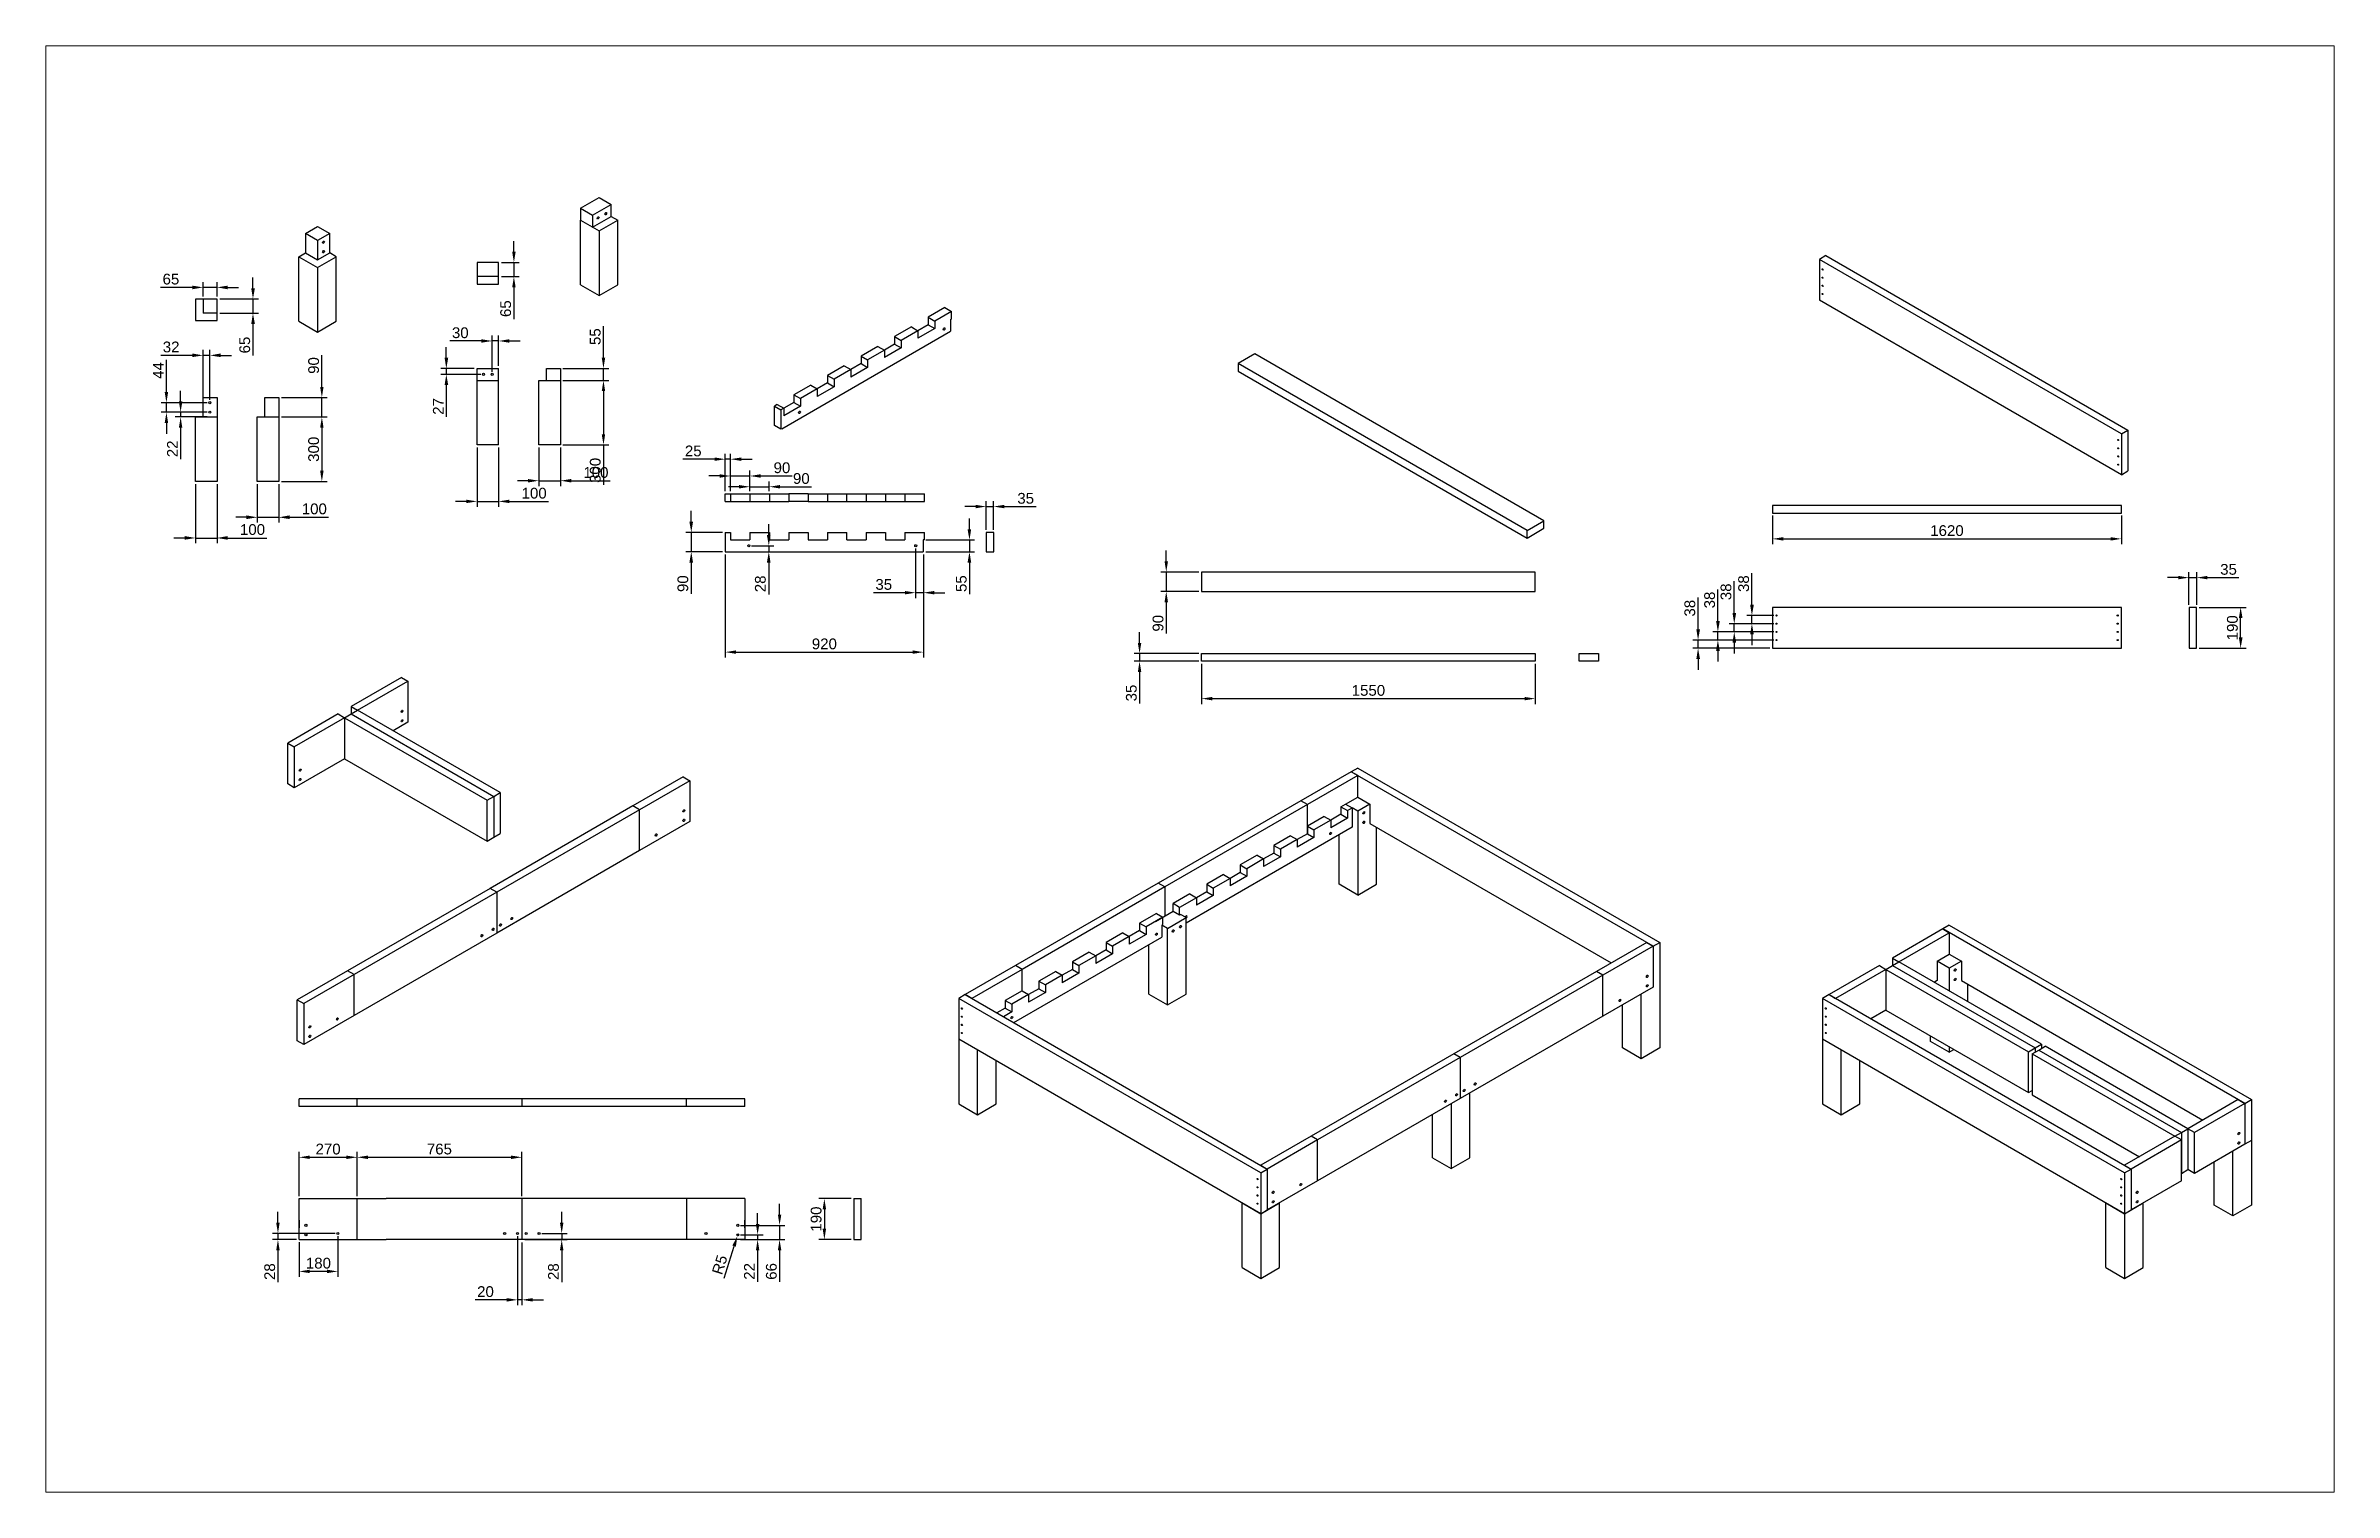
# Paper-space layout 'Layout1' of a CAD drawing. Header units: millimetres. Extents: x 26 to 380, y 20 to 243.
# The model-space entities are those that its viewports show. They can reach past a viewport. Long polylines and large blocks are cut down to what shows.
import ezdxf

# ---------------------------------------------------------------- set-up
doc = ezdxf.new("R2010")
doc.units = ezdxf.units.MM
doc.styles.get("Standard").update_dxf_attribs({"font": 'arial.ttf'})
doc.dimstyles.new('Annotative', dxfattribs={"dimscale": 0, "dimtxt": 2.5, "dimasz": 2.5, "dimexe": 1.25, "dimexo": 0.625, "dimtad": 1, "dimtxsty": 'Standard', "dimcen": 2.5, "dimadec": 0, "dimazin": 0, "dimtfac": 1, "dimtmove": 0, "dimatfit": 3, "dimfxl": 1, "dimarcsym": 0})

# ---------------------------------------------------------------- blocks, each defined once
blk = doc.blocks.new('*D1')
at = {"color": 0, "lineweight": -2, "transparency": 16777216}
for p, q in [((994, 660), (994, 865)), ((1264, 660), (1264, 865)), ((1044, 840), (1214, 840))]:
    blk.add_line(p, q, dxfattribs=at)
at = {"color": 0, "transparency": 16777216}
for points in [[(1044, 848), (1044, 832), (994, 840)], [(1214, 848), (1214, 832), (1264, 840)]]:
    blk.add_solid(points, dxfattribs=at)
at = {"layer": 'Defpoints', "color": 0, "transparency": 16777216}
for p in [(1264, 840), (994, 648), (1264, 648)]:
    blk.add_point(p, dxfattribs=at)
at = {"color": 0, "transparency": 16777216, "insert": (1129, 878), "char_height": 50, "attachment_point": 5}
blk.add_mtext('270', dxfattribs=at)
blk = doc.blocks.new('*D2')
at = {"color": 0, "lineweight": -2, "transparency": 16777216}
for p, q in [((1264, 852), (1264, 865)), ((2029, 660), (2029, 865)), ((1314, 840), (1979, 840))]:
    blk.add_line(p, q, dxfattribs=at)
at = {"color": 0, "transparency": 16777216}
for points in [[(1314, 848), (1314, 832), (1264, 840)], [(1979, 848), (1979, 832), (2029, 840)]]:
    blk.add_solid(points, dxfattribs=at)
at = {"layer": 'Defpoints', "color": 0, "transparency": 16777216}
for p in [(1264, 840), (2029, 840), (2029, 648)]:
    blk.add_point(p, dxfattribs=at)
at = {"color": 0, "transparency": 16777216, "insert": (1646, 878), "char_height": 50, "attachment_point": 5}
blk.add_mtext('765', dxfattribs=at)
blk = doc.blocks.new('*D10')
at = {"color": 0, "lineweight": -2, "transparency": 16777216}
for p, q in [((3558, 648), (3409, 648)), ((3434, 598), (3434, 508)), ((3558, 458), (3409, 458))]:
    blk.add_line(p, q, dxfattribs=at)
at = {"color": 0, "transparency": 16777216}
for points in [[(3426, 598), (3442, 598), (3434, 648)], [(3426, 508), (3442, 508), (3434, 458)]]:
    blk.add_solid(points, dxfattribs=at)
at = {"layer": 'Defpoints', "color": 0, "transparency": 16777216}
for p in [(3571, 648), (3434, 458), (3571, 458)]:
    blk.add_point(p, dxfattribs=at)
at = {"color": 0, "transparency": 16777216, "insert": (3396, 553), "char_height": 50, "attachment_point": 5, "rotation": 90}
blk.add_mtext('190', dxfattribs=at)
blk = doc.blocks.new('*D13')
at = {"color": 0, "lineweight": -2, "transparency": 16777216}
for p, q in [((3124, 530), (3124, 580)), ((3044, 480), (3149, 480)), ((3044, 458), (3149, 458)), ((3124, 480), (3124, 458)), ((3124, 408), (3124, 261))]:
    blk.add_line(p, q, dxfattribs=at)
at = {"color": 0, "transparency": 16777216}
for points in [[(3116, 530), (3132, 530), (3124, 480)], [(3116, 408), (3132, 408), (3124, 458)]]:
    blk.add_solid(points, dxfattribs=at)
at = {"layer": 'Defpoints', "color": 0, "transparency": 16777216}
for p in [(3032, 480), (3032, 458), (3124, 458)]:
    blk.add_point(p, dxfattribs=at)
at = {"color": 0, "transparency": 16777216, "insert": (3086, 310), "char_height": 50, "attachment_point": 5, "rotation": 90}
blk.add_mtext('22', dxfattribs=at)
blk = doc.blocks.new('*D14')
at = {"color": 0, "lineweight": -2, "transparency": 16777216}
for p, q in [((3226, 574), (3226, 624)), ((3044, 524), (3251, 524)), ((3044, 458), (3251, 458)), ((3226, 524), (3226, 458)), ((3226, 408), (3226, 261))]:
    blk.add_line(p, q, dxfattribs=at)
at = {"color": 0, "transparency": 16777216}
for points in [[(3218, 574), (3234, 574), (3226, 524)], [(3218, 408), (3234, 408), (3226, 458)]]:
    blk.add_solid(points, dxfattribs=at)
at = {"layer": 'Defpoints', "color": 0, "transparency": 16777216}
for p in [(3032, 524), (3032, 458), (3226, 458)]:
    blk.add_point(p, dxfattribs=at)
at = {"color": 0, "transparency": 16777216, "insert": (3188, 310), "char_height": 50, "attachment_point": 5, "rotation": 90}
blk.add_mtext('66', dxfattribs=at)
blk = doc.blocks.new('*D15')
at = {"color": 0, "lineweight": -2, "transparency": 16777216}
for p, q in [((2968, 279), (3015, 428)), ((3032, 480), (3030, 475))]:
    blk.add_line(p, q, dxfattribs=at)
at = {"color": 0, "transparency": 16777216}
blk.add_solid([(3007, 430), (3023, 425), (3030, 475)], dxfattribs=at)
at = {"layer": 'Defpoints', "color": 0, "transparency": 16777216}
for p in [(3030, 475), (3032, 480)]:
    blk.add_point(p, dxfattribs=at)
at = {"color": 0, "transparency": 16777216, "insert": (2948, 341), "char_height": 50, "attachment_point": 5, "rotation": 72.4744}
blk.add_mtext('R5', dxfattribs=at)
blk = doc.blocks.new('*D16')
at = {"color": 0, "lineweight": -2, "transparency": 16777216}
for p, q in [((800, 3966), (800, 3788)), ((900, 3966), (900, 3788)), ((750, 3812), (700, 3812)), ((800, 3812), (900, 3812)), ((950, 3812), (1131, 3812))]:
    blk.add_line(p, q, dxfattribs=at)
at = {"color": 0, "transparency": 16777216}
for points in [[(750, 3821), (750, 3804), (800, 3812)], [(950, 3821), (950, 3804), (900, 3812)]]:
    blk.add_solid(points, dxfattribs=at)
at = {"layer": 'Defpoints', "color": 0, "transparency": 16777216}
for p in [(800, 3978), (900, 3978), (900, 3812)]:
    blk.add_point(p, dxfattribs=at)
at = {"color": 0, "transparency": 16777216, "insert": (1065, 3851), "char_height": 50, "attachment_point": 5}
blk.add_mtext('100', dxfattribs=at)
blk = doc.blocks.new('*D17')
at = {"color": 0, "lineweight": -2, "transparency": 16777216}
for p, q in [((912, 4278), (1125, 4278)), ((1100, 4228), (1100, 4028)), ((912, 3978), (1125, 3978))]:
    blk.add_line(p, q, dxfattribs=at)
at = {"color": 0, "transparency": 16777216}
for points in [[(1092, 4228), (1108, 4228), (1100, 4278)], [(1092, 4028), (1108, 4028), (1100, 3978)]]:
    blk.add_solid(points, dxfattribs=at)
at = {"layer": 'Defpoints', "color": 0, "transparency": 16777216}
for p in [(900, 4278), (900, 3978), (1100, 3978)]:
    blk.add_point(p, dxfattribs=at)
at = {"color": 0, "transparency": 16777216, "insert": (1062, 4128), "char_height": 50, "attachment_point": 5, "rotation": 90}
blk.add_mtext('300', dxfattribs=at)
blk = doc.blocks.new('*D18')
at = {"color": 0, "lineweight": -2, "transparency": 16777216}
for p, q in [((513, 3966), (513, 3692)), ((613, 3966), (613, 3692)), ((463, 3716), (413, 3716)), ((513, 3716), (613, 3716)), ((663, 3716), (844, 3716))]:
    blk.add_line(p, q, dxfattribs=at)
at = {"color": 0, "transparency": 16777216}
for points in [[(463, 3725), (463, 3708), (513, 3716)], [(663, 3725), (663, 3708), (613, 3716)]]:
    blk.add_solid(points, dxfattribs=at)
at = {"layer": 'Defpoints', "color": 0, "transparency": 16777216}
for p in [(513, 3978), (613, 3978), (613, 3716)]:
    blk.add_point(p, dxfattribs=at)
at = {"color": 0, "transparency": 16777216, "insert": (778, 3755), "char_height": 50, "attachment_point": 5}
blk.add_mtext('100', dxfattribs=at)
blk = doc.blocks.new('*D20')
at = {"color": 0, "lineweight": -2, "transparency": 16777216}
for p, q in [((1100, 4418), (1100, 4565)), ((912, 4368), (1125, 4368)), ((1100, 4278), (1100, 4368)), ((912, 4278), (1125, 4278)), ((1100, 4228), (1100, 4178))]:
    blk.add_line(p, q, dxfattribs=at)
at = {"color": 0, "transparency": 16777216}
for points in [[(1092, 4418), (1108, 4418), (1100, 4368)], [(1092, 4228), (1108, 4228), (1100, 4278)]]:
    blk.add_solid(points, dxfattribs=at)
at = {"layer": 'Defpoints', "color": 0, "transparency": 16777216}
for p in [(900, 4368), (1100, 4368), (900, 4278)]:
    blk.add_point(p, dxfattribs=at)
at = {"color": 0, "transparency": 16777216, "insert": (1062, 4517), "char_height": 50, "attachment_point": 5, "rotation": 90}
blk.add_mtext('90', dxfattribs=at)
blk = doc.blocks.new('*D21')
at = {"color": 0, "lineweight": -2, "transparency": 16777216}
for p, q in [((444, 4350), (444, 4400)), ((568, 4300), (419, 4300)), ((568, 4278), (419, 4278)), ((444, 4300), (444, 4278)), ((444, 4228), (444, 4082))]:
    blk.add_line(p, q, dxfattribs=at)
at = {"color": 0, "transparency": 16777216}
for points in [[(436, 4350), (452, 4350), (444, 4300)], [(436, 4228), (452, 4228), (444, 4278)]]:
    blk.add_solid(points, dxfattribs=at)
at = {"layer": 'Defpoints', "color": 0, "transparency": 16777216}
for p in [(444, 4278), (580, 4300), (580, 4278)]:
    blk.add_point(p, dxfattribs=at)
at = {"color": 0, "transparency": 16777216, "insert": (406, 4130), "char_height": 50, "attachment_point": 5, "rotation": 90}
blk.add_mtext('22', dxfattribs=at)
blk = doc.blocks.new('*D22')
at = {"color": 0, "lineweight": -2, "transparency": 16777216}
for p, q in [((378, 4394), (378, 4543)), ((568, 4344), (353, 4344)), ((568, 4300), (353, 4300)), ((378, 4300), (378, 4344)), ((378, 4250), (378, 4200))]:
    blk.add_line(p, q, dxfattribs=at)
at = {"color": 0, "transparency": 16777216}
for points in [[(370, 4394), (386, 4394), (378, 4344)], [(370, 4250), (386, 4250), (378, 4300)]]:
    blk.add_solid(points, dxfattribs=at)
at = {"layer": 'Defpoints', "color": 0, "transparency": 16777216}
for p in [(378, 4344), (580, 4344), (580, 4300)]:
    blk.add_point(p, dxfattribs=at)
at = {"color": 0, "transparency": 16777216, "insert": (340, 4494), "char_height": 50, "attachment_point": 5, "rotation": 90}
blk.add_mtext('44', dxfattribs=at)
blk = doc.blocks.new('*D23')
at = {"color": 0, "lineweight": -2, "transparency": 16777216}
for p, q in [((548, 4838), (548, 4904)), ((613, 4838), (613, 4904)), ((498, 4880), (351, 4880)), ((613, 4880), (548, 4880)), ((663, 4880), (713, 4880))]:
    blk.add_line(p, q, dxfattribs=at)
at = {"color": 0, "transparency": 16777216}
for points in [[(498, 4888), (498, 4871), (548, 4880)], [(663, 4888), (663, 4871), (613, 4880)]]:
    blk.add_solid(points, dxfattribs=at)
at = {"layer": 'Defpoints', "color": 0, "transparency": 16777216}
for p in [(548, 4880), (548, 4826), (613, 4826)]:
    blk.add_point(p, dxfattribs=at)
at = {"color": 0, "transparency": 16777216, "insert": (399, 4918), "char_height": 50, "attachment_point": 5}
blk.add_mtext('65', dxfattribs=at)
blk = doc.blocks.new('*D24')
at = {"color": 0, "lineweight": -2, "transparency": 16777216}
for p, q in [((780, 4876), (780, 4926)), ((626, 4826), (805, 4826)), ((780, 4826), (780, 4760)), ((626, 4760), (805, 4760)), ((780, 4710), (780, 4563))]:
    blk.add_line(p, q, dxfattribs=at)
at = {"color": 0, "transparency": 16777216}
for points in [[(772, 4876), (789, 4876), (780, 4826)], [(772, 4710), (789, 4710), (780, 4760)]]:
    blk.add_solid(points, dxfattribs=at)
at = {"layer": 'Defpoints', "color": 0, "transparency": 16777216}
for p in [(613, 4826), (613, 4760), (780, 4760)]:
    blk.add_point(p, dxfattribs=at)
at = {"color": 0, "transparency": 16777216, "insert": (742, 4612), "char_height": 50, "attachment_point": 5, "rotation": 90}
blk.add_mtext('65', dxfattribs=at)
blk = doc.blocks.new('*D25')
at = {"color": 0, "lineweight": -2, "transparency": 16777216}
for p, q in [((4898, 3229), (4898, 3279)), ((5174, 3179), (4873, 3179)), ((5174, 3144), (4873, 3144)), ((4898, 3179), (4898, 3144)), ((4898, 3094), (4898, 2947))]:
    blk.add_line(p, q, dxfattribs=at)
at = {"color": 0, "transparency": 16777216}
for points in [[(4890, 3229), (4906, 3229), (4898, 3179)], [(4890, 3094), (4906, 3094), (4898, 3144)]]:
    blk.add_solid(points, dxfattribs=at)
at = {"layer": 'Defpoints', "color": 0, "transparency": 16777216}
for p in [(4898, 3144), (5186, 3179), (5186, 3144)]:
    blk.add_point(p, dxfattribs=at)
at = {"color": 0, "transparency": 16777216, "insert": (4860, 2996), "char_height": 50, "attachment_point": 5, "rotation": 90}
blk.add_mtext('35', dxfattribs=at)
blk = doc.blocks.new('*D26')
at = {"color": 0, "lineweight": -2, "transparency": 16777216}
for p, q in [((5022, 3608), (5022, 3658)), ((5174, 3558), (4997, 3558)), ((5022, 3558), (5022, 3468)), ((5174, 3468), (4997, 3468)), ((5022, 3418), (5022, 3272))]:
    blk.add_line(p, q, dxfattribs=at)
at = {"color": 0, "transparency": 16777216}
for points in [[(5014, 3608), (5030, 3608), (5022, 3558)], [(5014, 3418), (5030, 3418), (5022, 3468)]]:
    blk.add_solid(points, dxfattribs=at)
at = {"layer": 'Defpoints', "color": 0, "transparency": 16777216}
for p in [(5186, 3558), (5022, 3468), (5186, 3468)]:
    blk.add_point(p, dxfattribs=at)
at = {"color": 0, "transparency": 16777216, "insert": (4984, 3320), "char_height": 50, "attachment_point": 5, "rotation": 90}
blk.add_mtext('90', dxfattribs=at)
blk = doc.blocks.new('*D27')
at = {"color": 0, "lineweight": -2, "transparency": 16777216}
for p, q in [((5186, 3132), (5186, 2945)), ((6736, 3132), (6736, 2945)), ((5236, 2970), (6686, 2970))]:
    blk.add_line(p, q, dxfattribs=at)
at = {"color": 0, "transparency": 16777216}
for points in [[(5236, 2978), (5236, 2962), (5186, 2970)], [(6686, 2978), (6686, 2962), (6736, 2970)]]:
    blk.add_solid(points, dxfattribs=at)
at = {"layer": 'Defpoints', "color": 0, "transparency": 16777216}
for p in [(5186, 3144), (6736, 3144), (6736, 2970)]:
    blk.add_point(p, dxfattribs=at)
at = {"color": 0, "transparency": 16777216, "insert": (5961, 3008), "char_height": 50, "attachment_point": 5}
blk.add_mtext('1550', dxfattribs=at)
blk = doc.blocks.new('*D28')
at = {"color": 0, "lineweight": -2, "transparency": 16777216}
for p, q in [((9722, 3532), (9672, 3532)), ((9772, 3406), (9772, 3557)), ((9772, 3532), (9808, 3532)), ((9808, 3406), (9808, 3557)), ((9858, 3532), (10004, 3532))]:
    blk.add_line(p, q, dxfattribs=at)
at = {"color": 0, "transparency": 16777216}
for points in [[(9722, 3540), (9722, 3524), (9772, 3532)], [(9858, 3540), (9858, 3524), (9808, 3532)]]:
    blk.add_solid(points, dxfattribs=at)
at = {"layer": 'Defpoints', "color": 0, "transparency": 16777216}
for p in [(9808, 3532), (9772, 3394), (9808, 3394)]:
    blk.add_point(p, dxfattribs=at)
at = {"color": 0, "transparency": 16777216, "insert": (9956, 3570), "char_height": 50, "attachment_point": 5}
blk.add_mtext('35', dxfattribs=at)
blk = doc.blocks.new('*D29')
at = {"color": 0, "lineweight": -2, "transparency": 16777216}
for p, q in [((9820, 3394), (10038, 3394)), ((10012, 3254), (10012, 3344)), ((9820, 3204), (10038, 3204))]:
    blk.add_line(p, q, dxfattribs=at)
at = {"color": 0, "transparency": 16777216}
for points in [[(10004, 3344), (10021, 3344), (10012, 3394)], [(10004, 3254), (10021, 3254), (10012, 3204)]]:
    blk.add_solid(points, dxfattribs=at)
at = {"layer": 'Defpoints', "color": 0, "transparency": 16777216}
for p in [(9808, 3394), (10012, 3394), (9808, 3204)]:
    blk.add_point(p, dxfattribs=at)
at = {"color": 0, "transparency": 16777216, "insert": (9974, 3299), "char_height": 50, "attachment_point": 5, "rotation": 90}
blk.add_mtext('190', dxfattribs=at)
blk = doc.blocks.new('*D30')
at = {"color": 0, "lineweight": -2, "transparency": 16777216}
for p, q in [((7838, 3820), (7838, 3687)), ((9458, 3820), (9458, 3687)), ((7888, 3712), (9408, 3712))]:
    blk.add_line(p, q, dxfattribs=at)
at = {"color": 0, "transparency": 16777216}
for points in [[(7888, 3720), (7888, 3704), (7838, 3712)], [(9408, 3720), (9408, 3704), (9458, 3712)]]:
    blk.add_solid(points, dxfattribs=at)
at = {"layer": 'Defpoints', "color": 0, "transparency": 16777216}
for p in [(7838, 3832), (9458, 3832), (9458, 3712)]:
    blk.add_point(p, dxfattribs=at)
at = {"color": 0, "transparency": 16777216, "insert": (8648, 3750), "char_height": 50, "attachment_point": 5}
blk.add_mtext('1620', dxfattribs=at)
blk = doc.blocks.new('*D31')
at = {"color": 0, "lineweight": -2, "transparency": 16777216}
for p, q in [((7492, 3292), (7492, 3439)), ((7844, 3242), (7468, 3242)), ((7826, 3204), (7468, 3204)), ((7492, 3204), (7492, 3242)), ((7492, 3154), (7492, 3104))]:
    blk.add_line(p, q, dxfattribs=at)
at = {"color": 0, "transparency": 16777216}
for points in [[(7484, 3292), (7501, 3292), (7492, 3242)], [(7484, 3154), (7501, 3154), (7492, 3204)]]:
    blk.add_solid(points, dxfattribs=at)
at = {"layer": 'Defpoints', "color": 0, "transparency": 16777216}
for p in [(7492, 3242), (7838, 3204), (7856, 3242)]:
    blk.add_point(p, dxfattribs=at)
at = {"color": 0, "transparency": 16777216, "insert": (7454, 3390), "char_height": 50, "attachment_point": 5, "rotation": 90}
blk.add_mtext('38', dxfattribs=at)
blk = doc.blocks.new('*D32')
at = {"color": 0, "lineweight": -2, "transparency": 16777216}
for p, q in [((7584, 3330), (7584, 3477)), ((7844, 3280), (7560, 3280)), ((7844, 3242), (7560, 3242)), ((7584, 3242), (7584, 3280)), ((7584, 3192), (7584, 3142))]:
    blk.add_line(p, q, dxfattribs=at)
at = {"color": 0, "transparency": 16777216}
for points in [[(7576, 3330), (7593, 3330), (7584, 3280)], [(7576, 3192), (7593, 3192), (7584, 3242)]]:
    blk.add_solid(points, dxfattribs=at)
at = {"layer": 'Defpoints', "color": 0, "transparency": 16777216}
for p in [(7584, 3280), (7856, 3280), (7856, 3242)]:
    blk.add_point(p, dxfattribs=at)
at = {"color": 0, "transparency": 16777216, "insert": (7546, 3428), "char_height": 50, "attachment_point": 5, "rotation": 90}
blk.add_mtext('38', dxfattribs=at)
blk = doc.blocks.new('*D33')
at = {"color": 0, "lineweight": -2, "transparency": 16777216}
for p, q in [((7660, 3368), (7660, 3515)), ((7844, 3318), (7636, 3318)), ((7660, 3280), (7660, 3318)), ((7844, 3280), (7636, 3280)), ((7660, 3230), (7660, 3180))]:
    blk.add_line(p, q, dxfattribs=at)
at = {"color": 0, "transparency": 16777216}
for points in [[(7652, 3368), (7669, 3368), (7660, 3318)], [(7652, 3230), (7669, 3230), (7660, 3280)]]:
    blk.add_solid(points, dxfattribs=at)
at = {"layer": 'Defpoints', "color": 0, "transparency": 16777216}
for p in [(7660, 3318), (7856, 3318), (7856, 3280)]:
    blk.add_point(p, dxfattribs=at)
at = {"color": 0, "transparency": 16777216, "insert": (7622, 3466), "char_height": 50, "attachment_point": 5, "rotation": 90}
blk.add_mtext('38', dxfattribs=at)
blk = doc.blocks.new('*D34')
at = {"color": 0, "lineweight": -2, "transparency": 16777216}
for p, q in [((7742, 3406), (7742, 3553)), ((7844, 3356), (7718, 3356)), ((7844, 3318), (7718, 3318)), ((7742, 3318), (7742, 3356)), ((7742, 3268), (7742, 3218))]:
    blk.add_line(p, q, dxfattribs=at)
at = {"color": 0, "transparency": 16777216}
for points in [[(7734, 3406), (7751, 3406), (7742, 3356)], [(7734, 3268), (7751, 3268), (7742, 3318)]]:
    blk.add_solid(points, dxfattribs=at)
at = {"layer": 'Defpoints', "color": 0, "transparency": 16777216}
for p in [(7742, 3356), (7856, 3356), (7856, 3318)]:
    blk.add_point(p, dxfattribs=at)
at = {"color": 0, "transparency": 16777216, "insert": (7704, 3504), "char_height": 50, "attachment_point": 5, "rotation": 90}
blk.add_mtext('38', dxfattribs=at)
blk = doc.blocks.new('*D38')
at = {"color": 0, "lineweight": -2, "transparency": 16777216}
for p, q in [((2108, 4136), (2108, 3957)), ((2208, 4136), (2208, 3957)), ((2058, 3982), (2008, 3982)), ((2108, 3982), (2208, 3982)), ((2258, 3982), (2439, 3982))]:
    blk.add_line(p, q, dxfattribs=at)
at = {"color": 0, "transparency": 16777216}
for points in [[(2058, 3990), (2058, 3974), (2108, 3982)], [(2258, 3990), (2258, 3974), (2208, 3982)]]:
    blk.add_solid(points, dxfattribs=at)
at = {"layer": 'Defpoints', "color": 0, "transparency": 16777216}
for p in [(2108, 4148), (2208, 4148), (2208, 3982)]:
    blk.add_point(p, dxfattribs=at)
at = {"color": 0, "transparency": 16777216, "insert": (2373, 4020), "char_height": 50, "attachment_point": 5}
blk.add_mtext('100', dxfattribs=at)
blk = doc.blocks.new('*D39')
at = {"color": 0, "lineweight": -2, "transparency": 16777216}
for p, q in [((2220, 4448), (2433, 4448)), ((2408, 4398), (2408, 4198)), ((2220, 4148), (2433, 4148)), ((2408, 4148), (2408, 3963))]:
    blk.add_line(p, q, dxfattribs=at)
at = {"color": 0, "transparency": 16777216}
for points in [[(2400, 4398), (2416, 4398), (2408, 4448)], [(2400, 4198), (2416, 4198), (2408, 4148)]]:
    blk.add_solid(points, dxfattribs=at)
at = {"layer": 'Defpoints', "color": 0, "transparency": 16777216}
for p in [(2208, 4448), (2208, 4148), (2408, 4148)]:
    blk.add_point(p, dxfattribs=at)
at = {"color": 0, "transparency": 16777216, "insert": (2370, 4030), "char_height": 50, "attachment_point": 5, "rotation": 90}
blk.add_mtext('300', dxfattribs=at)
blk = doc.blocks.new('*D40')
at = {"color": 0, "lineweight": -2, "transparency": 16777216}
for p, q in [((1821, 4136), (1821, 3861)), ((1921, 4136), (1921, 3861)), ((1771, 3886), (1721, 3886)), ((1821, 3886), (1921, 3886)), ((1971, 3886), (2152, 3886))]:
    blk.add_line(p, q, dxfattribs=at)
at = {"color": 0, "transparency": 16777216}
for points in [[(1771, 3894), (1771, 3878), (1821, 3886)], [(1971, 3894), (1971, 3878), (1921, 3886)]]:
    blk.add_solid(points, dxfattribs=at)
at = {"layer": 'Defpoints', "color": 0, "transparency": 16777216}
for p in [(1821, 4148), (1921, 4148), (1921, 3886)]:
    blk.add_point(p, dxfattribs=at)
at = {"color": 0, "transparency": 16777216, "insert": (2086, 3924), "char_height": 50, "attachment_point": 5}
blk.add_mtext('100', dxfattribs=at)
blk = doc.blocks.new('*D42')
at = {"color": 0, "lineweight": -2, "transparency": 16777216}
for p, q in [((2408, 4553), (2408, 4700)), ((2220, 4503), (2433, 4503)), ((2408, 4448), (2408, 4503)), ((2220, 4448), (2433, 4448)), ((2408, 4398), (2408, 4348))]:
    blk.add_line(p, q, dxfattribs=at)
at = {"color": 0, "transparency": 16777216}
for points in [[(2400, 4553), (2416, 4553), (2408, 4503)], [(2400, 4398), (2416, 4398), (2408, 4448)]]:
    blk.add_solid(points, dxfattribs=at)
at = {"layer": 'Defpoints', "color": 0, "transparency": 16777216}
for p in [(2208, 4503), (2408, 4503), (2208, 4448)]:
    blk.add_point(p, dxfattribs=at)
at = {"color": 0, "transparency": 16777216, "insert": (2370, 4651), "char_height": 50, "attachment_point": 5, "rotation": 90}
blk.add_mtext('55', dxfattribs=at)
blk = doc.blocks.new('*D46')
at = {"color": 0, "lineweight": -2, "transparency": 16777216}
for p, q in [((1992, 5045), (1992, 5095)), ((1934, 4995), (2017, 4995)), ((1934, 4930), (2017, 4930)), ((1992, 4995), (1992, 4930)), ((1992, 4880), (1992, 4733))]:
    blk.add_line(p, q, dxfattribs=at)
at = {"color": 0, "transparency": 16777216}
for points in [[(1984, 5045), (2000, 5045), (1992, 4995)], [(1984, 4880), (2000, 4880), (1992, 4930)]]:
    blk.add_solid(points, dxfattribs=at)
at = {"layer": 'Defpoints', "color": 0, "transparency": 16777216}
for p in [(1921, 4995), (1921, 4930), (1992, 4930)]:
    blk.add_point(p, dxfattribs=at)
at = {"color": 0, "transparency": 16777216, "insert": (1954, 4781), "char_height": 50, "attachment_point": 5, "rotation": 90}
blk.add_mtext('65', dxfattribs=at)
blk = doc.blocks.new('*D47')
at = {"color": 0, "lineweight": -2, "transparency": 16777216}
for p, q in [((1678, 4553), (1678, 4603)), ((1808, 4503), (1653, 4503)), ((1838, 4476), (1653, 4476)), ((1678, 4503), (1678, 4476)), ((1678, 4426), (1678, 4279))]:
    blk.add_line(p, q, dxfattribs=at)
at = {"color": 0, "transparency": 16777216}
for points in [[(1670, 4553), (1687, 4553), (1678, 4503)], [(1670, 4426), (1687, 4426), (1678, 4476)]]:
    blk.add_solid(points, dxfattribs=at)
at = {"layer": 'Defpoints', "color": 0, "transparency": 16777216}
for p in [(1678, 4476), (1821, 4503), (1851, 4476)]:
    blk.add_point(p, dxfattribs=at)
at = {"color": 0, "transparency": 16777216, "insert": (1641, 4327), "char_height": 50, "attachment_point": 5, "rotation": 90}
blk.add_mtext('27', dxfattribs=at)
blk = doc.blocks.new('*D48')
at = {"color": 0, "lineweight": -2, "transparency": 16777216}
for p, q in [((1841, 4631), (1695, 4631)), ((1891, 4488), (1891, 4656)), ((1921, 4631), (1891, 4631)), ((1921, 4516), (1921, 4656)), ((1971, 4631), (2021, 4631))]:
    blk.add_line(p, q, dxfattribs=at)
at = {"color": 0, "transparency": 16777216}
for points in [[(1841, 4639), (1841, 4623), (1891, 4631)], [(1971, 4639), (1971, 4623), (1921, 4631)]]:
    blk.add_solid(points, dxfattribs=at)
at = {"layer": 'Defpoints', "color": 0, "transparency": 16777216}
for p in [(1891, 4631), (1891, 4476), (1921, 4503)]:
    blk.add_point(p, dxfattribs=at)
at = {"color": 0, "transparency": 16777216, "insert": (1743, 4669), "char_height": 50, "attachment_point": 5}
blk.add_mtext('30', dxfattribs=at)
blk = doc.blocks.new('*D49')
at = {"color": 0, "lineweight": -2, "transparency": 16777216}
for p, q in [((2816, 3792), (2816, 3842)), ((2961, 3742), (2790, 3742)), ((2816, 3742), (2816, 3652)), ((2961, 3652), (2790, 3652)), ((2816, 3602), (2816, 3456))]:
    blk.add_line(p, q, dxfattribs=at)
at = {"color": 0, "transparency": 16777216}
for points in [[(2807, 3792), (2824, 3792), (2816, 3742)], [(2807, 3602), (2824, 3602), (2816, 3652)]]:
    blk.add_solid(points, dxfattribs=at)
at = {"layer": 'Defpoints', "color": 0, "transparency": 16777216}
for p in [(2974, 3742), (2816, 3652), (2974, 3652)]:
    blk.add_point(p, dxfattribs=at)
at = {"color": 0, "transparency": 16777216, "insert": (2777, 3504), "char_height": 50, "attachment_point": 5, "rotation": 90}
blk.add_mtext('90', dxfattribs=at)
blk = doc.blocks.new('*D50')
at = {"color": 0, "lineweight": -2, "transparency": 16777216}
for p, q in [((2974, 3640), (2974, 3161)), ((3894, 3640), (3894, 3161)), ((3024, 3186), (3844, 3186))]:
    blk.add_line(p, q, dxfattribs=at)
at = {"color": 0, "transparency": 16777216}
for points in [[(3024, 3194), (3024, 3178), (2974, 3186)], [(3844, 3194), (3844, 3178), (3894, 3186)]]:
    blk.add_solid(points, dxfattribs=at)
at = {"layer": 'Defpoints', "color": 0, "transparency": 16777216}
for p in [(2974, 3652), (3894, 3652), (3894, 3186)]:
    blk.add_point(p, dxfattribs=at)
at = {"color": 0, "transparency": 16777216, "insert": (3434, 3224), "char_height": 50, "attachment_point": 5}
blk.add_mtext('920', dxfattribs=at)
blk = doc.blocks.new('*D51')
at = {"color": 0, "lineweight": -2, "transparency": 16777216}
for p, q in [((2924, 4082), (2776, 4082)), ((2974, 3934), (2974, 4107)), ((2998, 4082), (2974, 4082)), ((2998, 3934), (2998, 4107)), ((3048, 4082), (3098, 4082))]:
    blk.add_line(p, q, dxfattribs=at)
at = {"color": 0, "transparency": 16777216}
for points in [[(2924, 4090), (2924, 4074), (2974, 4082)], [(3048, 4090), (3048, 4074), (2998, 4082)]]:
    blk.add_solid(points, dxfattribs=at)
at = {"layer": 'Defpoints', "color": 0, "transparency": 16777216}
for p in [(2974, 4082), (2974, 3921), (2998, 3921)]:
    blk.add_point(p, dxfattribs=at)
at = {"color": 0, "transparency": 16777216, "insert": (2825, 4120), "char_height": 50, "attachment_point": 5}
blk.add_mtext('25', dxfattribs=at)
blk = doc.blocks.new('*D52')
at = {"color": 0, "lineweight": -2, "transparency": 16777216}
for p, q in [((4108, 3757), (4108, 3807)), ((3906, 3707), (4132, 3707)), ((3906, 3652), (4132, 3652)), ((4108, 3707), (4108, 3652)), ((4108, 3602), (4108, 3455))]:
    blk.add_line(p, q, dxfattribs=at)
at = {"color": 0, "transparency": 16777216}
for points in [[(4099, 3757), (4116, 3757), (4108, 3707)], [(4099, 3602), (4116, 3602), (4108, 3652)]]:
    blk.add_solid(points, dxfattribs=at)
at = {"layer": 'Defpoints', "color": 0, "transparency": 16777216}
for p in [(3894, 3707), (3894, 3652), (4108, 3652)]:
    blk.add_point(p, dxfattribs=at)
at = {"color": 0, "transparency": 16777216, "insert": (4070, 3504), "char_height": 50, "attachment_point": 5, "rotation": 90}
blk.add_mtext('55', dxfattribs=at)
blk = doc.blocks.new('*D53')
at = {"color": 0, "lineweight": -2, "transparency": 16777216}
for p, q in [((2948, 4004), (2898, 4004)), ((2998, 3946), (2998, 4029)), ((2998, 4004), (3088, 4004)), ((3088, 3934), (3088, 4029)), ((3138, 4004), (3285, 4004))]:
    blk.add_line(p, q, dxfattribs=at)
at = {"color": 0, "transparency": 16777216}
for points in [[(2948, 4012), (2948, 3996), (2998, 4004)], [(3138, 4012), (3138, 3996), (3088, 4004)]]:
    blk.add_solid(points, dxfattribs=at)
at = {"layer": 'Defpoints', "color": 0, "transparency": 16777216}
for p in [(2998, 3934), (3088, 4004), (3088, 3921)]:
    blk.add_point(p, dxfattribs=at)
at = {"color": 0, "transparency": 16777216, "insert": (3237, 4042), "char_height": 50, "attachment_point": 5}
blk.add_mtext('90', dxfattribs=at)
blk = doc.blocks.new('*D54')
at = {"color": 0, "lineweight": -2, "transparency": 16777216}
for p, q in [((3038, 3954), (2988, 3954)), ((3088, 3946), (3088, 3979)), ((3088, 3954), (3178, 3954)), ((3178, 3934), (3178, 3979)), ((3228, 3954), (3375, 3954))]:
    blk.add_line(p, q, dxfattribs=at)
at = {"color": 0, "transparency": 16777216}
for points in [[(3038, 3962), (3038, 3946), (3088, 3954)], [(3228, 3962), (3228, 3946), (3178, 3954)]]:
    blk.add_solid(points, dxfattribs=at)
at = {"layer": 'Defpoints', "color": 0, "transparency": 16777216}
for p in [(3088, 3934), (3178, 3954), (3178, 3921)]:
    blk.add_point(p, dxfattribs=at)
at = {"color": 0, "transparency": 16777216, "insert": (3327, 3992), "char_height": 50, "attachment_point": 5}
blk.add_mtext('90', dxfattribs=at)
blk = doc.blocks.new('*D55')
at = {"color": 0, "lineweight": -2, "transparency": 16777216}
for p, q in [((4136, 3862), (4086, 3862)), ((4186, 3754), (4186, 3887)), ((4186, 3862), (4220, 3862)), ((4220, 3754), (4220, 3887)), ((4270, 3862), (4417, 3862))]:
    blk.add_line(p, q, dxfattribs=at)
at = {"color": 0, "transparency": 16777216}
for points in [[(4136, 3870), (4136, 3854), (4186, 3862)], [(4270, 3870), (4270, 3854), (4220, 3862)]]:
    blk.add_solid(points, dxfattribs=at)
at = {"layer": 'Defpoints', "color": 0, "transparency": 16777216}
for p in [(4220, 3862), (4186, 3742), (4220, 3742)]:
    blk.add_point(p, dxfattribs=at)
at = {"color": 0, "transparency": 16777216, "insert": (4369, 3900), "char_height": 50, "attachment_point": 5}
blk.add_mtext('35', dxfattribs=at)
blk = doc.blocks.new('*D57')
at = {"color": 0, "lineweight": -2, "transparency": 16777216}
for p, q in [((548, 4357), (548, 4590)), ((580, 4357), (580, 4590)), ((498, 4564), (352, 4564)), ((580, 4564), (548, 4564)), ((630, 4564), (680, 4564))]:
    blk.add_line(p, q, dxfattribs=at)
at = {"color": 0, "transparency": 16777216}
for points in [[(498, 4573), (498, 4556), (548, 4564)], [(630, 4573), (630, 4556), (580, 4564)]]:
    blk.add_solid(points, dxfattribs=at)
at = {"layer": 'Defpoints', "color": 0, "transparency": 16777216}
for p in [(548, 4564), (548, 4344), (580, 4344)]:
    blk.add_point(p, dxfattribs=at)
at = {"color": 0, "transparency": 16777216, "insert": (400, 4603), "char_height": 50, "attachment_point": 5}
blk.add_mtext('32', dxfattribs=at)
blk = doc.blocks.new('*D59')
at = {"color": 0, "lineweight": -2, "transparency": 16777216}
for p, q in [((2009, 473), (2009, 153)), ((2029, 445), (2029, 153)), ((1959, 178), (1812, 178)), ((2029, 178), (2009, 178)), ((2079, 178), (2129, 178))]:
    blk.add_line(p, q, dxfattribs=at)
at = {"color": 0, "transparency": 16777216}
for points in [[(1959, 186), (1959, 170), (2009, 178)], [(2079, 186), (2079, 170), (2029, 178)]]:
    blk.add_solid(points, dxfattribs=at)
at = {"layer": 'Defpoints', "color": 0, "transparency": 16777216}
for p in [(2009, 486), (2029, 458), (2009, 178)]:
    blk.add_point(p, dxfattribs=at)
at = {"color": 0, "transparency": 16777216, "insert": (1860, 216), "char_height": 50, "attachment_point": 5}
blk.add_mtext('20', dxfattribs=at)
blk = doc.blocks.new('*D60')
at = {"color": 0, "lineweight": -2, "transparency": 16777216}
for p, q in [((994, 446), (994, 285)), ((1174, 474), (1174, 285)), ((1124, 310), (1044, 310))]:
    blk.add_line(p, q, dxfattribs=at)
at = {"color": 0, "transparency": 16777216}
for points in [[(1044, 318), (1044, 302), (994, 310)], [(1124, 318), (1124, 302), (1174, 310)]]:
    blk.add_solid(points, dxfattribs=at)
at = {"layer": 'Defpoints', "color": 0, "transparency": 16777216}
for p in [(994, 458), (1174, 486), (994, 310)]:
    blk.add_point(p, dxfattribs=at)
at = {"color": 0, "transparency": 16777216, "insert": (1084, 348), "char_height": 50, "attachment_point": 5}
blk.add_mtext('180', dxfattribs=at)
blk = doc.blocks.new('*D62')
at = {"color": 0, "lineweight": -2, "transparency": 16777216}
for p, q in [((896, 536), (896, 586)), ((1162, 486), (871, 486)), ((982, 458), (871, 458)), ((896, 486), (896, 458)), ((896, 408), (896, 260))]:
    blk.add_line(p, q, dxfattribs=at)
at = {"color": 0, "transparency": 16777216}
for points in [[(888, 536), (904, 536), (896, 486)], [(888, 408), (904, 408), (896, 458)]]:
    blk.add_solid(points, dxfattribs=at)
at = {"layer": 'Defpoints', "color": 0, "transparency": 16777216}
for p in [(896, 458), (994, 458), (1174, 486)]:
    blk.add_point(p, dxfattribs=at)
at = {"color": 0, "transparency": 16777216, "insert": (858, 309), "char_height": 50, "attachment_point": 5, "rotation": 90}
blk.add_mtext('28', dxfattribs=at)
blk = doc.blocks.new('*D63')
at = {"color": 0, "lineweight": -2, "transparency": 16777216}
for p, q in [((2214, 536), (2214, 586)), ((2042, 458), (2239, 458)), ((2122, 486), (2239, 486)), ((2214, 486), (2214, 458)), ((2214, 408), (2214, 260))]:
    blk.add_line(p, q, dxfattribs=at)
at = {"color": 0, "transparency": 16777216}
for points in [[(2206, 536), (2222, 536), (2214, 486)], [(2206, 408), (2222, 408), (2214, 458)]]:
    blk.add_solid(points, dxfattribs=at)
at = {"layer": 'Defpoints', "color": 0, "transparency": 16777216}
for p in [(2029, 458), (2109, 486), (2214, 458)]:
    blk.add_point(p, dxfattribs=at)
at = {"color": 0, "transparency": 16777216, "insert": (2176, 309), "char_height": 50, "attachment_point": 5, "rotation": 90}
blk.add_mtext('28', dxfattribs=at)
blk = doc.blocks.new('*D64')
at = {"color": 0, "lineweight": -2, "transparency": 16777216}
for p, q in [((3858, 3668), (3858, 3437)), ((3894, 3640), (3894, 3437)), ((3808, 3462), (3662, 3462)), ((3894, 3462), (3858, 3462)), ((3944, 3462), (3994, 3462))]:
    blk.add_line(p, q, dxfattribs=at)
at = {"color": 0, "transparency": 16777216}
for points in [[(3808, 3470), (3808, 3454), (3858, 3462)], [(3944, 3470), (3944, 3454), (3894, 3462)]]:
    blk.add_solid(points, dxfattribs=at)
at = {"layer": 'Defpoints', "color": 0, "transparency": 16777216}
for p in [(3858, 3680), (3894, 3652), (3858, 3462)]:
    blk.add_point(p, dxfattribs=at)
at = {"color": 0, "transparency": 16777216, "insert": (3710, 3500), "char_height": 50, "attachment_point": 5}
blk.add_mtext('35', dxfattribs=at)
blk = doc.blocks.new('*D65')
at = {"color": 0, "lineweight": -2, "transparency": 16777216}
for p, q in [((3176, 3730), (3176, 3780)), ((2986, 3652), (3200, 3652)), ((3096, 3680), (3200, 3680)), ((3176, 3680), (3176, 3652)), ((3176, 3602), (3176, 3454))]:
    blk.add_line(p, q, dxfattribs=at)
at = {"color": 0, "transparency": 16777216}
for points in [[(3167, 3730), (3184, 3730), (3176, 3680)], [(3167, 3602), (3184, 3602), (3176, 3652)]]:
    blk.add_solid(points, dxfattribs=at)
at = {"layer": 'Defpoints', "color": 0, "transparency": 16777216}
for p in [(2974, 3652), (3084, 3680), (3176, 3652)]:
    blk.add_point(p, dxfattribs=at)
at = {"color": 0, "transparency": 16777216, "insert": (3137, 3503), "char_height": 50, "attachment_point": 5, "rotation": 90}
blk.add_mtext('28', dxfattribs=at)

msp = doc.modelspace()

# ---------------------------------------------------------------- linework, layer by layer
for p, q in [((2301.397, 5247), (2388, 5297)), ((2301.397, 5247), (2357.689, 5214.5)), ((2301.397, 5247), (2301.397, 5192)), ((2357.689, 5214.5), (2444.292, 5264.5)), ((2357.689, 5214.5), (2357.689, 5159.5)), ((2357.689, 5159.5), (2444.292, 5209.5)), ((2388, 5297), (2444.292, 5264.5)), ((2444.292, 5209.5), (2444.292, 5264.5)), ((2444.292, 5209.5), (2474.603, 5192)), ((1023.708, 5130), (1080, 5162.5)), ((1080, 5097.5), (1023.708, 5130)), ((1023.708, 5130), (1023.708, 5040)), ((1080, 5162.5), (1136.292, 5130)), ((1136.292, 5130), (1080, 5097.5)), ((1136.292, 5040), (1136.292, 5130)), ((2301.397, 4892), (2301.397, 5192)), ((2301.397, 5192), (2388, 5142)), ((2388, 5142), (2474.603, 5192)), ((2388, 5142), (2388, 4842)), ((2474.603, 4892), (2474.603, 5192)), ((993.397, 5022.5), (1023.708, 5040)), ((993.397, 4722.5), (993.397, 5022.5)), ((993.397, 5022.5), (1080, 4972.5)), ((1023.708, 5040), (1080, 5007.5)), ((1080, 5097.5), (1080, 5007.5)), ((1080, 5007.5), (1136.292, 5040)), ((1080, 4972.5), (1166.603, 5022.5)), ((1166.603, 5022.5), (1136.292, 5040)), ((1166.603, 4722.5), (1166.603, 5022.5)), ((8085.85, 5027.5), (8055.539, 5010)), ((9458.5, 4200), (8055.539, 5010)), ((8055.539, 5010), (8055.539, 4820)), ((8085.85, 5027.5), (9488.811, 4217.5)), ((1080, 4972.5), (1080, 4672.5)), ((1921, 4995), (1821, 4995)), ((1821, 4995), (1821, 4895)), ((1921, 4930), (1821, 4930)), ((1821, 4895), (1921, 4895)), ((1921, 4895), (1921, 4995)), ((2301.397, 4892), (2388, 4842)), ((2388, 4842), (2474.603, 4892)), ((613, 4825.5), (513, 4825.5)), ((513, 4825.5), (513, 4725.5)), ((548, 4825.5), (548, 4760.5)), ((613, 4725.5), (613, 4825.5)), ((3994.263, 4786), (3916.32, 4741)), ((3994.263, 4786), (4024.573, 4768.5)), ((9458.5, 4010), (8055.539, 4820)), ((513, 4725.5), (613, 4725.5)), ((613, 4760.5), (548, 4760.5)), ((993.397, 4722.5), (1080, 4672.5)), ((1080, 4672.5), (1166.603, 4722.5)), ((3838.378, 4696), (3760.436, 4651)), ((3868.689, 4678.5), (3790.747, 4633.5)), ((3838.378, 4696), (3868.689, 4678.5)), ((3916.32, 4706), (3868.689, 4678.5)), ((3946.631, 4688.5), (3868.689, 4643.5)), ((3868.689, 4678.5), (3868.689, 4643.5)), ((3916.32, 4741), (3946.631, 4723.5)), ((3916.32, 4741), (3916.32, 4706)), ((3916.32, 4706), (3946.631, 4688.5)), ((4024.573, 4768.5), (3946.631, 4723.5)), ((3946.631, 4723.5), (3946.631, 4688.5)), ((4020.243, 4731), (4024.573, 4733.5)), ((4020.243, 4731), (4020.243, 4676)), ((4024.573, 4733.5), (4024.573, 4768.5)), ((3236.49, 4223.5), (4020.243, 4676)), ((3682.493, 4606), (3604.551, 4561)), ((3712.804, 4588.5), (3634.862, 4543.5)), ((3682.493, 4606), (3712.804, 4588.5)), ((3760.436, 4616), (3712.804, 4588.5)), ((3790.747, 4598.5), (3712.804, 4553.5)), ((3712.804, 4588.5), (3712.804, 4553.5)), ((3760.436, 4651), (3790.747, 4633.5)), ((3760.436, 4651), (3760.436, 4616)), ((3760.436, 4616), (3790.747, 4598.5)), ((3790.747, 4633.5), (3790.747, 4598.5)), ((5433.603, 4571), (5355.661, 4526)), ((6775.942, 3796), (5433.603, 4571)), ((1821, 4448), (1821, 4503)), ((1821, 4503), (1921, 4503)), ((1921, 4448), (1921, 4503)), ((2143, 4448), (2143, 4503)), ((2143, 4503), (2208, 4503)), ((2208, 4503), (2208, 4148)), ((3526.609, 4516), (3448.667, 4471)), ((3448.667, 4471), (3478.977, 4453.5)), ((3448.667, 4471), (3448.667, 4436)), ((3556.92, 4498.5), (3478.977, 4453.5)), ((3526.609, 4516), (3556.92, 4498.5)), ((3604.551, 4526), (3556.92, 4498.5)), ((3634.862, 4508.5), (3556.92, 4463.5)), ((3556.92, 4498.5), (3556.92, 4463.5)), ((3604.551, 4561), (3634.862, 4543.5)), ((3604.551, 4561), (3604.551, 4526)), ((3604.551, 4526), (3634.862, 4508.5)), ((3634.862, 4543.5), (3634.862, 4508.5)), ((5355.661, 4526), (5355.661, 4491)), ((6698, 3751), (5355.661, 4526)), ((5355.661, 4491), (6698, 3716)), ((548, 4278.5), (548, 4368.5)), ((548, 4368.5), (613, 4368.5)), ((613, 4368.5), (613, 3978.5)), ((835, 4278.5), (835, 4368.5)), ((835, 4368.5), (900, 4368.5)), ((900, 4368.5), (900, 3978.5)), ((1821, 4148), (1821, 4448)), ((1821, 4448), (1856, 4448)), ((1856, 4448), (1921, 4448)), ((1921, 4148), (1921, 4448)), ((2108, 4148), (2108, 4448)), ((2108, 4448), (2143, 4448)), ((2143, 4448), (2208, 4448)), ((3370.724, 4426), (3292.782, 4381)), ((3292.782, 4381), (3323.093, 4363.5)), ((3292.782, 4381), (3292.782, 4346)), ((3401.035, 4408.5), (3323.093, 4363.5)), ((3323.093, 4363.5), (3323.093, 4328.5)), ((3370.724, 4426), (3401.035, 4408.5)), ((3448.667, 4436), (3401.035, 4408.5)), ((3478.977, 4418.5), (3401.035, 4373.5)), ((3401.035, 4408.5), (3401.035, 4373.5)), ((3448.667, 4436), (3478.977, 4418.5)), ((3478.977, 4453.5), (3478.977, 4418.5)), ((513, 3978.5), (513, 4278.5)), ((513, 4278.5), (548, 4278.5)), ((548, 4278.5), (613, 4278.5)), ((800, 3978.5), (800, 4278.5)), ((800, 4278.5), (835, 4278.5)), ((835, 4278.5), (900, 4278.5)), ((3214.84, 4336), (3201.849, 4328.5)), ((3201.849, 4238.5), (3201.849, 4328.5)), ((3201.849, 4328.5), (3232.16, 4311)), ((3214.84, 4336), (3245.151, 4318.5)), ((3245.151, 4318.5), (3232.16, 4311)), ((3232.16, 4311), (3232.16, 4221)), ((3292.782, 4346), (3245.151, 4318.5)), ((3323.093, 4328.5), (3245.151, 4283.5)), ((3245.151, 4318.5), (3245.151, 4283.5)), ((3292.782, 4346), (3323.093, 4328.5)), ((1921, 4148), (1821, 4148)), ((2208, 4148), (2108, 4148)), ((3232.16, 4221), (3201.849, 4238.5)), ((9458.5, 4200), (9488.811, 4217.5)), ((9458.5, 4200), (9458.5, 4010)), ((9488.811, 4217.5), (9488.811, 4027.5)), ((613, 3978.5), (513, 3978.5)), ((900, 3978.5), (800, 3978.5)), ((9458.5, 4010), (9488.811, 4027.5)), ((2973.5, 3886), (2973.5, 3921)), ((2973.5, 3921), (2998.5, 3921)), ((2973.5, 3886), (2998.5, 3886)), ((2998.5, 3921), (2998.5, 3886)), ((2998.5, 3921), (3088.5, 3921)), ((2998.5, 3886), (3088.5, 3886)), ((3088.5, 3921), (3088.5, 3886)), ((3088.5, 3921), (3178.5, 3921)), ((3088.5, 3886), (3178.5, 3886)), ((3178.5, 3921), (3178.5, 3886)), ((3178.5, 3921), (3268.5, 3921)), ((3178.5, 3886), (3268.5, 3886)), ((3268.5, 3921), (3268.5, 3886)), ((3358.5, 3921), (3268.5, 3921)), ((3358.5, 3886), (3268.5, 3886)), ((3358.5, 3921), (3358.5, 3886)), ((3358.5, 3921), (3448.5, 3921)), ((3358.5, 3886), (3448.5, 3886)), ((3448.5, 3921), (3448.5, 3886)), ((3448.5, 3921), (3448.5, 3921)), ((3448.5, 3921), (3538.5, 3921)), ((3448.5, 3886), (3448.5, 3886)), ((3448.5, 3886), (3538.5, 3886)), ((3538.5, 3886), (3538.5, 3921)), ((3538.5, 3921), (3628.5, 3921)), ((3538.5, 3886), (3628.5, 3886)), ((3628.5, 3921), (3628.5, 3886)), ((3628.5, 3921), (3718.5, 3921)), ((3628.5, 3886), (3718.5, 3886)), ((3718.5, 3921), (3718.5, 3886)), ((3718.5, 3921), (3808.5, 3921)), ((3718.5, 3886), (3808.5, 3886)), ((3808.5, 3921), (3808.5, 3886)), ((3808.5, 3921), (3898.5, 3921)), ((3808.5, 3886), (3898.5, 3886)), ((3898.5, 3886), (3898.5, 3921)), ((9458.5, 3867), (7838.5, 3867)), ((7838.5, 3867), (7838.5, 3832)), ((7838.5, 3832), (9458.5, 3832)), ((9458.5, 3832), (9458.5, 3867)), ((2973.5, 3742), (2973.5, 3652)), ((2973.5, 3742), (2998.5, 3742)), ((2998.5, 3742), (2998.5, 3707)), ((3088.5, 3742), (3178.5, 3742)), ((3088.5, 3742), (3088.5, 3707)), ((3178.5, 3742), (3178.5, 3707)), ((3268.5, 3742), (3358.5, 3742)), ((3268.5, 3742), (3268.5, 3707)), ((3358.5, 3742), (3358.5, 3707)), ((3448.5, 3742), (3538.5, 3742)), ((3448.5, 3742), (3448.5, 3707)), ((3538.5, 3707), (3538.5, 3742)), ((3628.5, 3742), (3718.5, 3742)), ((3628.5, 3742), (3628.5, 3707)), ((3718.5, 3742), (3718.5, 3707)), ((3808.5, 3742), (3898.5, 3742)), ((3808.5, 3742), (3808.5, 3707)), ((3898.5, 3707), (3898.5, 3742)), ((4220.5, 3742), (4185.5, 3742)), ((4185.5, 3742), (4185.5, 3652)), ((4220.5, 3652), (4220.5, 3742)), ((6698, 3751), (6775.942, 3796)), ((6698, 3716), (6775.942, 3761)), ((6698, 3716), (6698, 3751)), ((6775.942, 3761), (6775.942, 3796)), ((2973.5, 3652), (3893.5, 3652)), ((2998.5, 3707), (3088.5, 3707)), ((3178.5, 3707), (3268.5, 3707)), ((3358.5, 3707), (3448.5, 3707)), ((3448.5, 3707), (3448.5, 3707)), ((3538.5, 3707), (3628.5, 3707)), ((3718.5, 3707), (3808.5, 3707)), ((3898.5, 3707), (3893.5, 3707)), ((3893.5, 3707), (3893.5, 3652)), ((4185.5, 3652), (4220.5, 3652)), ((6736, 3558), (5186, 3558)), ((5186, 3558), (5186, 3468)), ((6736, 3468), (6736, 3558)), ((5186, 3468), (6736, 3468)), ((9458.5, 3394), (7838.5, 3394)), ((7838.5, 3394), (7838.5, 3204)), ((9458.5, 3204), (9458.5, 3394)), ((9772.5, 3394), (9772.5, 3204)), ((9807.5, 3394), (9772.5, 3394)), ((9807.5, 3204), (9807.5, 3394)), ((7838.5, 3204), (9458.5, 3204)), ((9772.5, 3204), (9807.5, 3204)), ((5186, 3144), (5186, 3179)), ((5186, 3179), (6736, 3179)), ((6736, 3144), (5186, 3144)), ((6736, 3179), (6736, 3144)), ((6939.55, 3179), (7029.55, 3179)), ((6939.55, 3144), (6939.55, 3179)), ((7029.55, 3144), (6939.55, 3144)), ((7029.55, 3179), (7029.55, 3144)), ((1469.67, 3068.669), (1235.843, 2933.669)), ((1266.154, 2916.169), (1499.981, 3051.169)), ((1469.67, 3068.669), (1499.981, 3051.169)), ((1499.981, 3051.169), (1499.981, 2861.169)), ((1175.221, 2898.669), (941.395, 2763.669)), ((1205.532, 2881.169), (971.705, 2746.169)), ((1175.221, 2898.669), (1205.532, 2881.169)), ((1205.532, 2881.169), (1235.843, 2898.669)), ((1205.532, 2881.169), (1205.532, 2691.169)), ((1205.532, 2881.169), (1868.042, 2498.669)), ((1235.843, 2933.669), (1266.154, 2916.169)), ((1235.843, 2933.669), (1235.843, 2898.669)), ((1235.843, 2898.669), (1266.154, 2916.169)), ((1235.843, 2898.669), (1898.353, 2516.169)), ((1928.663, 2533.669), (1266.154, 2916.169)), ((941.395, 2573.669), (941.395, 2763.669)), ((941.395, 2763.669), (971.705, 2746.169)), ((1499.981, 2861.169), (1430.699, 2821.169)), ((971.705, 2746.169), (971.705, 2556.169)), ((1205.532, 2691.169), (971.705, 2556.169)), ((1205.532, 2691.169), (1868.042, 2308.669)), ((971.705, 2556.169), (941.395, 2573.669)), ((2778.362, 2606.5), (2544.535, 2471.5)), ((2808.673, 2589), (2574.846, 2454)), ((2778.362, 2606.5), (2808.673, 2589)), ((2808.673, 2589), (2808.673, 2399)), ((5880.983, 2630.339), (5647.157, 2495.339)), ((5911.294, 2612.839), (5677.468, 2477.839)), ((5911.294, 2647.839), (5880.983, 2630.339)), ((5911.294, 2612.839), (5880.983, 2630.339)), ((7283.945, 1820.339), (5880.983, 2630.339)), ((5911.294, 2647.839), (7314.256, 1837.839)), ((5911.294, 2512.839), (5911.294, 2612.839)), ((1868.042, 2498.669), (1898.353, 2516.169)), ((1868.042, 2308.669), (1868.042, 2498.669)), ((2544.535, 2471.5), (1882.025, 2089)), ((1898.353, 2516.169), (1928.663, 2533.669)), ((1898.353, 2516.169), (1898.353, 2326.169)), ((2574.846, 2454), (1912.336, 2071.5)), ((1928.663, 2533.669), (1928.663, 2343.669)), ((2574.846, 2454), (2544.535, 2471.5)), ((2574.846, 2264), (2574.846, 2454)), ((5647.157, 2495.339), (4984.647, 2112.839)), ((5677.468, 2477.839), (5014.958, 2095.339)), ((5677.468, 2477.839), (5647.157, 2495.339)), ((5677.468, 2342.839), (5677.468, 2477.839)), ((5833.352, 2467.839), (5855.003, 2480.339)), ((5833.352, 2467.839), (5863.663, 2450.339)), ((5833.352, 2467.839), (5833.352, 2432.839)), ((5855.003, 2480.339), (5911.294, 2512.839)), ((5855.003, 2480.339), (5885.314, 2462.839)), ((5863.663, 2450.339), (5885.314, 2462.839)), ((5863.663, 2450.339), (5863.663, 2415.339)), ((5911.294, 2447.839), (5885.314, 2462.839)), ((5885.314, 2462.839), (5885.314, 2372.839)), ((5911.294, 2512.839), (5967.586, 2480.339)), ((5967.586, 2480.339), (5911.294, 2447.839)), ((5911.294, 2447.839), (5911.294, 2057.839)), ((5967.586, 2480.339), (5967.586, 2390.339)), ((1898.353, 2326.169), (1928.663, 2343.669)), ((2808.673, 2399), (2574.846, 2264)), ((5885.314, 2372.839), (5114.551, 1927.839)), ((5677.468, 2342.839), (5629.836, 2315.339)), ((5755.41, 2422.839), (5677.468, 2377.839)), ((5677.468, 2377.839), (5707.778, 2360.339)), ((5677.468, 2377.839), (5677.468, 2342.839)), ((5677.468, 2342.839), (5707.778, 2325.339)), ((5785.721, 2405.339), (5707.778, 2360.339)), ((5707.778, 2360.339), (5707.778, 2325.339)), ((5755.41, 2422.839), (5785.721, 2405.339)), ((5833.352, 2432.839), (5785.721, 2405.339)), ((5863.663, 2415.339), (5785.721, 2370.339)), ((5785.721, 2405.339), (5785.721, 2370.339)), ((5833.352, 2432.839), (5863.663, 2415.339)), ((5967.586, 2390.339), (7089.089, 1742.839)), ((5997.897, 2107.839), (5997.897, 2372.839)), ((1868.042, 2308.669), (1898.353, 2326.169)), ((2574.846, 2264), (1912.336, 1881.5)), ((5443.641, 2242.839), (5365.698, 2197.839)), ((5443.641, 2242.839), (5473.952, 2225.339)), ((5521.583, 2252.839), (5473.952, 2225.339)), ((5551.894, 2235.339), (5473.952, 2190.339)), ((5599.525, 2332.839), (5521.583, 2287.839)), ((5521.583, 2287.839), (5551.894, 2270.339)), ((5521.583, 2287.839), (5521.583, 2252.839)), ((5521.583, 2252.839), (5551.894, 2235.339)), ((5629.836, 2315.339), (5551.894, 2270.339)), ((5551.894, 2270.339), (5551.894, 2235.339)), ((5599.525, 2332.839), (5629.836, 2315.339)), ((5707.778, 2325.339), (5629.836, 2280.339)), ((5629.836, 2315.339), (5629.836, 2280.339)), ((5824.692, 2107.839), (5824.692, 2337.839)), ((5287.756, 2152.839), (5209.814, 2107.839)), ((5318.067, 2135.339), (5240.125, 2090.339)), ((5287.756, 2152.839), (5318.067, 2135.339)), ((5365.698, 2162.839), (5318.067, 2135.339)), ((5396.009, 2145.339), (5318.067, 2100.339)), ((5318.067, 2135.339), (5318.067, 2100.339)), ((5365.698, 2197.839), (5396.009, 2180.339)), ((5365.698, 2197.839), (5365.698, 2162.839)), ((5365.698, 2162.839), (5396.009, 2145.339)), ((5473.952, 2225.339), (5396.009, 2180.339)), ((5396.009, 2180.339), (5396.009, 2145.339)), ((5473.952, 2225.339), (5473.952, 2190.339)), ((1882.025, 2089), (1219.516, 1706.5)), ((1912.336, 2071.5), (1249.827, 1689)), ((1912.336, 2071.5), (1882.025, 2089)), ((1912.336, 2071.5), (1912.336, 1881.5)), ((4984.647, 2112.839), (4322.138, 1730.339)), ((5014.958, 2095.339), (4352.449, 1712.839)), ((5014.958, 2095.339), (4984.647, 2112.839)), ((5014.958, 2095.339), (5014.958, 1960.339)), ((5131.872, 2062.839), (5053.929, 2017.839)), ((5162.182, 2045.339), (5084.24, 2000.339)), ((5131.872, 2062.839), (5162.182, 2045.339)), ((5209.814, 2072.839), (5162.182, 2045.339)), ((5240.125, 2055.339), (5162.182, 2010.339)), ((5162.182, 2045.339), (5162.182, 2010.339)), ((5209.814, 2107.839), (5240.125, 2090.339)), ((5209.814, 2107.839), (5209.814, 2072.839)), ((5209.814, 2072.839), (5240.125, 2055.339)), ((5240.125, 2090.339), (5240.125, 2055.339)), ((5911.294, 2057.839), (5824.692, 2107.839)), ((5911.294, 2057.839), (5997.897, 2107.839)), ((4975.987, 1972.839), (4898.045, 1927.839)), ((4898.045, 1927.839), (4928.356, 1910.339)), ((4898.045, 1927.839), (4898.045, 1892.839)), ((5006.298, 1955.339), (4928.356, 1910.339)), ((4971.657, 1935.339), (5053.929, 1982.839)), ((4975.987, 1972.839), (5006.298, 1955.339)), ((5001.968, 1917.839), (5006.298, 1920.339)), ((5027.948, 1902.839), (5001.968, 1917.839)), ((5001.968, 1917.839), (5001.968, 1862.839)), ((5006.298, 1920.339), (5006.298, 1955.339)), ((5027.948, 1902.839), (5114.551, 1952.839)), ((5053.929, 1982.839), (5053.929, 2017.839)), ((5084.24, 2000.339), (5053.929, 2017.839)), ((5053.929, 1982.839), (5084.24, 1965.339)), ((5084.24, 1965.339), (5084.24, 2000.339)), ((5084.24, 1965.339), (5088.57, 1967.839)), ((5114.551, 1952.839), (5088.57, 1967.839)), ((5114.551, 1597.839), (5114.551, 1952.839)), ((8658.897, 1917.839), (8628.586, 1900.339)), ((8658.897, 1917.839), (10061.858, 1107.839)), ((1912.336, 1881.5), (1249.827, 1499)), ((4313.477, 1465.339), (5001.968, 1862.839)), ((4820.102, 1882.839), (4742.16, 1837.839)), ((4742.16, 1837.839), (4772.471, 1820.339)), ((4742.16, 1837.839), (4742.16, 1802.839)), ((4850.413, 1865.339), (4772.471, 1820.339)), ((4772.471, 1820.339), (4772.471, 1785.339)), ((4820.102, 1882.839), (4850.413, 1865.339)), ((4898.045, 1892.839), (4850.413, 1865.339)), ((4928.356, 1875.339), (4850.413, 1830.339)), ((4850.413, 1865.339), (4850.413, 1830.339)), ((4898.045, 1892.839), (4928.356, 1875.339)), ((4928.356, 1910.339), (4928.356, 1875.339)), ((4941.346, 1597.839), (4941.346, 1827.839)), ((5027.948, 1547.839), (5027.948, 1902.839)), ((7253.634, 1837.839), (7019.807, 1702.839)), ((7283.945, 1820.339), (7050.118, 1685.339)), ((7253.634, 1837.839), (7283.945, 1820.339)), ((7283.945, 1820.339), (7314.256, 1837.839)), ((7283.945, 1820.339), (7283.945, 1630.339)), ((7314.256, 1837.839), (7314.256, 1647.839)), ((8628.586, 1900.339), (8394.76, 1765.339)), ((8425.07, 1747.839), (8658.897, 1882.839)), ((8628.586, 1900.339), (8658.897, 1882.839)), ((10031.548, 1090.339), (8628.586, 1900.339)), ((8658.897, 1882.839), (8658.897, 1782.839)), ((1219.516, 1706.5), (985.689, 1571.5)), ((1219.516, 1706.5), (1219.516, 1706.5)), ((1249.827, 1689), (1219.516, 1706.5)), ((4322.138, 1730.339), (4088.311, 1595.339)), ((4352.449, 1712.839), (4118.622, 1577.839)), ((4322.138, 1730.339), (4322.138, 1730.339)), ((4352.449, 1712.839), (4322.138, 1730.339)), ((4352.449, 1712.839), (4352.449, 1712.839)), ((4352.449, 1612.839), (4352.449, 1712.839)), ((4508.333, 1702.839), (4430.391, 1657.839)), ((4508.333, 1702.839), (4538.644, 1685.339)), ((4586.275, 1712.839), (4538.644, 1685.339)), ((4664.218, 1792.839), (4586.275, 1747.839)), ((4586.275, 1747.839), (4616.586, 1730.339)), ((4586.275, 1747.839), (4586.275, 1712.839)), ((4586.275, 1712.839), (4616.586, 1695.339)), ((4694.529, 1775.339), (4616.586, 1730.339)), ((4616.586, 1730.339), (4616.586, 1695.339)), ((4664.218, 1792.839), (4694.529, 1775.339)), ((4742.16, 1802.839), (4694.529, 1775.339)), ((4772.471, 1785.339), (4694.529, 1740.339)), ((4694.529, 1775.339), (4694.529, 1740.339)), ((4742.16, 1802.839), (4772.471, 1785.339)), ((7019.807, 1702.839), (6357.297, 1320.339)), ((7050.118, 1685.339), (7019.807, 1702.839)), ((8334.138, 1730.339), (8100.311, 1595.339)), ((8364.449, 1712.839), (8130.622, 1577.839)), ((8334.138, 1730.339), (8364.449, 1712.839)), ((8364.449, 1712.839), (8394.76, 1730.339)), ((8364.449, 1712.839), (8364.449, 1522.839)), ((8364.449, 1712.839), (9026.958, 1330.339)), ((8394.76, 1765.339), (8425.07, 1747.839)), ((8394.76, 1765.339), (8394.76, 1730.339)), ((8394.76, 1730.339), (8425.07, 1747.839)), ((8394.76, 1730.339), (9057.269, 1347.839)), ((9087.58, 1365.339), (8425.07, 1747.839)), ((8602.606, 1750.339), (8658.897, 1782.839)), ((8658.897, 1717.839), (8602.606, 1750.339)), ((8602.606, 1750.339), (8602.606, 1660.339)), ((8658.897, 1782.839), (8715.189, 1750.339)), ((8715.189, 1750.339), (8658.897, 1717.839)), ((8658.897, 1717.839), (8658.897, 1612.839)), ((8715.189, 1750.339), (8715.189, 1660.339)), ((1249.827, 1689), (1016, 1554)), ((1249.827, 1689), (1249.827, 1689)), ((1249.827, 1499), (1249.827, 1689)), ((4088.311, 1595.339), (4058, 1577.839)), ((4118.622, 1577.839), (4088.311, 1595.339)), ((4088.311, 1595.339), (5491.272, 785.339)), ((4352.449, 1612.839), (4274.506, 1567.839)), ((4382.76, 1595.339), (4304.817, 1550.339)), ((4352.449, 1612.839), (4382.76, 1595.339)), ((4430.391, 1622.839), (4382.76, 1595.339)), ((4460.702, 1605.339), (4382.76, 1560.339)), ((4382.76, 1595.339), (4382.76, 1560.339)), ((4430.391, 1657.839), (4460.702, 1640.339)), ((4430.391, 1657.839), (4430.391, 1622.839)), ((4430.391, 1622.839), (4460.702, 1605.339)), ((4538.644, 1685.339), (4460.702, 1640.339)), ((4460.702, 1640.339), (4460.702, 1605.339)), ((4616.586, 1695.339), (4538.644, 1650.339)), ((4538.644, 1685.339), (4538.644, 1650.339)), ((4941.346, 1597.839), (5027.948, 1547.839)), ((5027.948, 1547.839), (5114.551, 1597.839)), ((7050.118, 1685.339), (6387.608, 1302.839)), ((7050.118, 1495.339), (7050.118, 1685.339)), ((7283.945, 1630.339), (7050.118, 1495.339)), ((7227.653, 1297.839), (7227.653, 1597.839)), ((7314.256, 1647.839), (7314.256, 1347.839)), ((8100.311, 1595.339), (8070, 1577.839)), ((8100.311, 1595.339), (9503.272, 785.339)), ((8100.311, 1595.339), (8130.622, 1577.839)), ((8100.311, 1595.339), (8130.622, 1577.839)), ((8602.606, 1660.339), (8589.615, 1652.839)), ((8715.189, 1660.339), (9836.692, 1012.839)), ((8745.5, 1562.839), (8745.5, 1642.839)), ((985.689, 1381.5), (985.689, 1571.5)), ((985.689, 1571.5), (1016, 1554)), ((1016, 1554), (1016, 1364)), ((1249.827, 1499), (1016, 1364)), ((1249.827, 1499), (1249.827, 1499)), ((5460.961, 767.839), (4058, 1577.839)), ((4058, 1577.839), (4058, 1387.839)), ((4274.506, 1532.839), (4235.535, 1510.339)), ((4304.817, 1515.339), (4265.846, 1492.839)), ((4274.506, 1567.839), (4304.817, 1550.339)), ((4274.506, 1567.839), (4274.506, 1532.839)), ((4274.506, 1532.839), (4304.817, 1515.339)), ((4304.817, 1550.339), (4304.817, 1515.339)), ((7050.118, 1495.339), (6387.608, 1112.839)), ((7141.05, 1347.839), (7141.05, 1547.839)), ((9472.961, 767.839), (8070, 1577.839)), ((8070, 1577.839), (8070, 1387.839)), ((8364.449, 1522.839), (8295.167, 1482.839)), ((8364.449, 1522.839), (9026.958, 1140.339)), ((5460.961, 577.839), (4058, 1387.839)), ((4058, 1387.839), (4058, 1087.839)), ((9472.961, 577.839), (8070, 1387.839)), ((8070, 1387.839), (8070, 1087.839)), ((8572.295, 1377.839), (8572.295, 1402.839)), ((1016, 1364), (985.689, 1381.5)), ((4144.603, 1037.839), (4144.603, 1337.839)), ((4231.205, 1087.839), (4231.205, 1287.839)), ((6357.297, 1320.339), (5694.788, 937.839)), ((6387.608, 1302.839), (5725.099, 920.339)), ((6387.608, 1302.839), (6357.297, 1320.339)), ((6387.608, 1302.839), (6387.608, 1112.839)), ((7227.653, 1297.839), (7141.05, 1347.839)), ((7314.256, 1347.839), (7227.653, 1297.839)), ((8156.603, 1037.839), (8156.603, 1337.839)), ((8243.205, 1087.839), (8243.205, 1287.839)), ((8658.897, 1327.839), (8572.295, 1377.839)), ((8658.897, 1352.839), (8658.897, 1327.839)), ((8658.897, 1327.839), (8680.548, 1340.339)), ((9026.958, 1330.339), (9057.269, 1347.839)), ((9026.958, 1140.339), (9026.958, 1330.339)), ((9044.279, 1320.339), (9074.589, 1337.839)), ((9044.279, 1320.339), (9044.279, 1130.339)), ((9044.279, 1320.339), (9706.788, 937.839)), ((9057.269, 1347.839), (9087.58, 1365.339)), ((9057.269, 1347.839), (9057.269, 1327.839)), ((9074.589, 1337.839), (9104.9, 1355.339)), ((9074.589, 1337.839), (9737.099, 955.339)), ((9087.58, 1365.339), (9087.58, 1345.339)), ((9767.41, 972.839), (9104.9, 1355.339)), ((994, 1076.419), (994, 1111.419)), ((1399, 1111.419), (994, 1111.419)), ((1399, 1076.419), (994, 1076.419)), ((1264, 1076.419), (1264, 1111.419)), ((2029, 1111.419), (1399, 1111.419)), ((2029, 1076.419), (1399, 1076.419)), ((2029, 1111.419), (2029, 1076.419)), ((2659, 1111.419), (2029, 1111.419)), ((2659, 1076.419), (2029, 1076.419)), ((3064, 1111.419), (2659, 1111.419)), ((3064, 1076.419), (2659, 1076.419)), ((2794, 1076.419), (2794, 1111.419)), ((3064, 1076.419), (3064, 1111.419)), ((4058, 1087.839), (4144.603, 1037.839)), ((4144.603, 1037.839), (4231.205, 1087.839)), ((6387.608, 1112.839), (5725.099, 730.339)), ((6344.618, 1087.308), (6344.618, 787.308)), ((6431.22, 837.308), (6431.22, 1137.308)), ((8070, 1087.839), (8156.603, 1037.839)), ((8156.603, 1037.839), (8243.205, 1087.839)), ((9026.958, 1140.339), (9044.279, 1150.339)), ((9044.279, 1130.339), (9542.243, 842.839)), ((10001.237, 1107.839), (9767.41, 972.839)), ((10031.548, 1090.339), (9797.721, 955.339)), ((10001.237, 1107.839), (10031.548, 1090.339)), ((10031.548, 1090.339), (10061.858, 1107.839)), ((10031.548, 1090.339), (10031.548, 900.339)), ((10061.858, 1107.839), (10061.858, 917.839)), ((6258.015, 837.308), (6258.015, 1038.018)), ((9737.099, 955.339), (9767.41, 972.839)), ((9767.41, 972.839), (9767.41, 782.839)), ((9797.721, 955.339), (9767.41, 972.839)), ((5694.788, 937.839), (5460.961, 802.839)), ((5725.099, 920.339), (5491.272, 785.339)), ((5694.788, 937.839), (5694.788, 937.839)), ((5725.099, 920.339), (5694.788, 937.839)), ((5725.099, 920.339), (5725.099, 920.339)), ((5725.099, 730.339), (5725.099, 920.339)), ((9706.788, 937.839), (9472.961, 802.839)), ((9737.099, 920.339), (9503.272, 785.339)), ((9706.788, 937.839), (9737.099, 955.339)), ((9706.788, 937.839), (9706.788, 937.839)), ((9737.099, 920.339), (9706.788, 937.839)), ((9737.099, 955.339), (9737.099, 765.339)), ((9737.099, 920.339), (9737.099, 920.339)), ((9737.099, 730.339), (9737.099, 920.339)), ((9797.721, 765.339), (9797.721, 955.339)), ((10031.548, 900.339), (9797.721, 765.339)), ((9975.256, 567.839), (9975.256, 867.839)), ((10061.858, 917.839), (10031.548, 900.339)), ((10061.858, 917.839), (10061.858, 617.839)), ((5460.961, 802.839), (5491.272, 785.339)), ((5460.961, 767.839), (5491.272, 785.339)), ((5460.961, 767.839), (5460.961, 577.839)), ((5491.272, 785.339), (5491.272, 595.339)), ((6258.015, 837.308), (6344.618, 787.308)), ((6344.618, 787.308), (6431.22, 837.308)), ((9472.961, 802.839), (9503.272, 785.339)), ((9472.961, 767.839), (9503.272, 785.339)), ((9472.961, 767.839), (9472.961, 577.839)), ((9503.272, 785.339), (9503.272, 595.339)), ((9737.099, 765.339), (9767.41, 782.839)), ((9797.721, 765.339), (9767.41, 782.839)), ((9888.653, 617.839), (9888.653, 817.839)), ((994, 458), (994, 648)), ((994, 648), (1399, 648)), ((1264, 458), (1264, 648)), ((2029, 648), (1399, 648)), ((2029, 648), (2029, 458)), ((2659, 648), (2029, 648)), ((3064, 648), (2659, 648)), ((2794, 648), (2794, 458)), ((3064, 648), (3064, 458)), ((3570.659, 648), (3570.659, 458)), ((3570.659, 648), (3605.659, 648)), ((3605.659, 458), (3605.659, 648)), ((5460.961, 702.839), (5460.961, 612.839)), ((5725.099, 730.339), (5491.272, 595.339)), ((5725.099, 730.339), (5725.099, 730.339)), ((9472.961, 702.839), (9472.961, 612.839)), ((9737.099, 730.339), (9503.272, 595.339)), ((9737.099, 730.339), (9737.099, 730.339)), ((994, 548), (994, 513)), ((3064, 513), (3064, 548)), ((5374.359, 327.839), (5374.359, 627.839)), ((5374.359, 627.839), (5460.961, 577.839)), ((5460.961, 577.839), (5547.564, 627.839)), ((5460.961, 577.839), (5491.272, 595.339)), ((5460.961, 577.839), (5460.961, 277.839)), ((5547.564, 327.839), (5547.564, 627.839)), ((9386.359, 327.839), (9386.359, 627.839)), ((9386.359, 627.839), (9472.961, 577.839)), ((9472.961, 577.839), (9559.564, 627.839)), ((9472.961, 577.839), (9503.272, 595.339)), ((9472.961, 577.839), (9472.961, 277.839)), ((9559.564, 327.839), (9559.564, 627.839)), ((9975.256, 567.839), (9888.653, 617.839)), ((10061.858, 617.839), (9975.256, 567.839)), ((994, 458), (1399, 458)), ((2029, 458), (1399, 458)), ((2659, 458), (2029, 458)), ((3064, 458), (2659, 458)), ((3570.659, 458), (3605.659, 458)), ((5374.359, 327.839), (5460.961, 277.839)), ((5460.961, 277.839), (5547.564, 327.839)), ((9386.359, 327.839), (9472.961, 277.839)), ((9472.961, 277.839), (9559.564, 327.839))]:
    msp.add_line(p, q)
for centre, radius in [((1851, 4476), 5), ((1891, 4476), 5), ((580, 4344.5), 5), ((580, 4300.5), 5), ((3083.5, 3680), 5), ((3858.5, 3680), 5), ((7856, 3356), 2.5), ((7856, 3318), 2.5), ((9441, 3356), 2.5), ((9441, 3318), 2.5), ((7856, 3280), 2.5), ((7856, 3242), 2.5), ((9441, 3280), 2.5), ((9441, 3242), 2.5), ((1026, 524), 5), ((1026, 480), 5), ((1174, 486), 5), ((1949, 486), 5), ((2009, 486), 5), ((2049, 486), 5), ((2109, 486), 5), ((2884, 486), 5), ((3032, 524), 5), ((3032, 480), 5)]:
    msp.add_circle(centre, radius)
for centre, major_axis in [((2383.67, 5202.5), (-3.062, -5.303)), ((2418.311, 5222.5), (-3.062, -5.303)), ((1107.713, 5089.5), (-3.062, -5.303)), ((1107.713, 5045.5), (-3.062, -5.303)), ((8070.694, 4963.25), (1.531, -2.652)), ((8070.694, 4925.25), (1.531, -2.652)), ((8070.694, 4887.25), (1.531, -2.652)), ((8070.694, 4849.25), (1.531, -2.652)), ((3989.932, 4686.5), (-3.062, -5.303)), ((3318.452, 4299.53), (-3.062, -5.303)), ((9443.345, 4170.75), (1.531, -2.652)), ((9443.345, 4132.75), (1.531, -2.652)), ((9443.345, 4094.75), (1.531, -2.652)), ((9443.345, 4056.75), (1.531, -2.652)), ((1472.268, 2911.169), (-3.062, -5.303)), ((1472.268, 2867.169), (-3.062, -5.303)), ((999.418, 2638.169), (-3.062, -5.303)), ((999.418, 2594.169), (-3.062, -5.303)), ((2780.96, 2449), (-3.062, -5.303)), ((5939.007, 2439.839), (-3.062, -5.303)), ((2652.788, 2337), (-3.062, -5.303)), ((2780.96, 2405), (-3.062, -5.303)), ((5785.41, 2343.869), (-3.062, -5.303)), ((5939.007, 2395.839), (-3.062, -5.303)), ((1929.967, 1918.97), (-3.062, -5.303)), ((1981.907, 1949.008), (-3.062, -5.303)), ((5088.57, 1910.839), (-3.062, -5.303)), ((1843.365, 1868.97), (-3.062, -5.303)), ((1895.326, 1898.97), (-3.062, -5.303)), ((4975.987, 1875.839), (-3.062, -5.303)), ((5053.929, 1890.839), (-3.062, -5.303)), ((8686.61, 1709.839), (-3.062, -5.303)), ((7256.232, 1680.339), (-3.062, -5.303)), ((7256.232, 1636.339), (-3.062, -5.303)), ((8686.61, 1665.839), (-3.062, -5.303)), ((1171.885, 1482), (-3.062, -5.303)), ((4073.155, 1531.089), (1.531, -2.652)), ((4073.155, 1493.089), (1.531, -2.652)), ((4304.507, 1488.869), (-3.062, -5.303)), ((7128.06, 1568.339), (-3.062, -5.303)), ((8085.155, 1531.089), (1.531, -2.652)), ((8085.155, 1493.089), (1.531, -2.652)), ((1043.713, 1446), (-3.062, -5.303)), ((1043.713, 1402), (-3.062, -5.303)), ((4073.155, 1455.089), (1.531, -2.652)), ((4073.155, 1417.089), (1.531, -2.652)), ((8085.155, 1455.089), (1.531, -2.652)), ((8085.155, 1417.089), (1.531, -2.652)), ((6457.179, 1180.347), (-3.062, -5.303)), ((6318.637, 1100.308), (-3.062, -5.303)), ((6370.598, 1130.308), (-3.062, -5.303)), ((6405.239, 1150.308), (-3.062, -5.303)), ((10003.835, 950.339), (-3.062, -5.303)), ((10003.835, 906.339), (-3.062, -5.303)), ((5445.806, 738.589), (1.531, -2.652)), ((5445.806, 700.589), (1.531, -2.652)), ((5445.806, 662.589), (1.531, -2.652)), ((5518.985, 677.339), (-3.062, -5.303)), ((5518.985, 633.339), (-3.062, -5.303)), ((5647.157, 713.339), (-3.062, -5.303)), ((9457.806, 738.589), (1.531, -2.652)), ((9457.806, 700.589), (1.531, -2.652)), ((9457.806, 662.589), (1.531, -2.652)), ((9530.985, 677.339), (-3.062, -5.303)), ((9530.985, 633.339), (-3.062, -5.303)), ((5445.806, 624.589), (1.531, -2.652)), ((9457.806, 624.589), (1.531, -2.652))]:
    msp.add_ellipse(centre, major_axis=major_axis, ratio=0.577350269)
msp.add_ellipse((5114.529, 1955.877), major_axis=(-3.062, -5.303), ratio=0.577350269, start_param=0.790498787, end_param=5.154519563)

# ---------------------------------------------------------------- dimensions: what is measured, and where the dimension line sits
for base, p1, p2, picture, middle in [((1992, 4930), (1921, 4995), (1921, 4930), '*D46', (1953.971, 4781.364)), ((780.287, 4760.5), (613, 4825.5), (613, 4760.5), '*D24', (742.259, 4611.864)), ((2408, 4503), (2208, 4448), (2208, 4503), '*D42', (2370.074, 4651.499)), ((1678.287, 4476), (1821, 4503), (1851, 4476), '*D47', (1640.685, 4327.262)), ((378, 4344.5), (580, 4300.5), (580, 4344.5), '*D22', (340.5, 4493.716)), ((1100, 4368.5), (900, 4278.5), (900, 4368.5), '*D20', (1061.971, 4516.726)), ((444, 4278.5), (580, 4300.5), (580, 4278.5), '*D21', (406.398, 4130.018)), ((1100, 3978.5), (900, 4278.5), (900, 3978.5), '*D17', (1061.954, 4128.5)), ((2815.5, 3652), (2973.5, 3742), (2973.5, 3652), '*D49', (2777.471, 3503.774)), ((3175.5, 3652), (3083.5, 3680), (2973.5, 3652), '*D65', (3137.471, 3503.211)), ((4107.5, 3652), (3893.5, 3707), (3893.5, 3652), '*D52', (4069.574, 3503.501)), ((5022, 3468), (5186, 3558), (5186, 3468), '*D26', (4983.971, 3319.774)), ((7660.5, 3318), (7856, 3280), (7856, 3318), '*D33', (7622.454, 3466.346)), ((7742.5, 3356), (7856, 3318), (7856, 3356), '*D34', (7704.454, 3504.346)), ((7492.5, 3242), (7838.5, 3204), (7856, 3242), '*D31', (7454.454, 3390.346)), ((7584.5, 3280), (7856, 3242), (7856, 3280), '*D32', (7546.454, 3428.346)), ((10012.5, 3394), (9807.5, 3204), (9807.5, 3394), '*D29', (9974.471, 3299)), ((4898, 3144), (5186, 3179), (5186, 3144), '*D25', (4859.954, 2995.518)), ((3434, 458), (3570.659, 648), (3570.659, 458), '*D10', (3395.971, 553)), ((896, 458), (1174, 486), (994, 458), '*D62', (857.971, 309.211)), ((2214, 458), (2109, 486), (2029, 458), '*D63', (2175.971, 309.211)), ((3226, 458), (3032, 524), (3032, 458), '*D14', (3187.971, 309.569)), ((3124, 458), (3032, 480), (3032, 458), '*D13', (3086.398, 309.518))]:
    dim = msp.add_linear_dim(base=base, p1=p1, p2=p2, angle=90, dimstyle='Annotative')
    dim.commit()
    dim.dimension.update_dxf_attribs({"geometry": picture, "text_midpoint": middle})
for base, p1, p2, picture, middle in [((548, 4879.5), (613, 4825.5), (548, 4825.5), '*D23', (399.364, 4917.529)), ((1891, 4631), (1921, 4503), (1891, 4476), '*D48', (1742.791, 4669.046)), ((548, 4564.5), (580, 4344.5), (548, 4344.5), '*D57', (399.961, 4602.546)), ((1921, 3886), (1821, 4148), (1921, 4148), '*D40', (2086.297, 3924.029)), ((2208, 3982), (2108, 4148), (2208, 4148), '*D38', (2373.297, 4020.029)), ((2973.5, 4082), (2998.5, 3921), (2973.5, 3921), '*D51', (2824.574, 4120.029)), ((3088.5, 4004), (2998.5, 3933.5), (3088.5, 3921), '*D53', (3236.726, 4042.029)), ((613, 3716.5), (513, 3978.5), (613, 3978.5), '*D18', (778.297, 3754.529)), ((900, 3812.5), (800, 3978.5), (900, 3978.5), '*D16', (1065.297, 3850.529)), ((3178.5, 3954), (3088.5, 3933.5), (3178.5, 3921), '*D54', (3326.726, 3992.029)), ((4220.5, 3862), (4185.5, 3742), (4220.5, 3742), '*D55', (4368.982, 3900.046)), ((9458.5, 3712), (7838.5, 3832), (9458.5, 3832), '*D30', (8648.5, 3750.029)), ((3858.5, 3462), (3893.5, 3652), (3858.5, 3680), '*D64', (3710.018, 3500.046)), ((9807.5, 3532), (9772.5, 3394), (9807.5, 3394), '*D28', (9955.982, 3570.046)), ((6736, 2970), (5186, 3144), (6736, 3144), '*D27', (5961, 3008.029)), ((1264, 840), (994, 648), (1264, 648), '*D1', (1129, 878.029)), ((2029, 840), (1264, 840), (2029, 648), '*D2', (1646.5, 878.029)), ((994, 310), (1174, 486), (994, 458), '*D60', (1084, 348.029)), ((2009, 178), (2029, 458), (2009, 486), '*D59', (1860.347, 216.029))]:
    dim = msp.add_linear_dim(base=base, p1=p1, p2=p2, dimstyle='Annotative')
    dim.commit()
    dim.dimension.update_dxf_attribs({"geometry": picture, "text_midpoint": middle})
dim = msp.add_linear_dim(base=(2408, 4148), p1=(2208, 4448), p2=(2208, 4148), angle=90, dimstyle='Annotative')
dim.commit()
dim.dimension.update_dxf_attribs({"geometry": '*D39', "text_midpoint": (2408, 4030.367), "dimtype": 160})
dim = msp.add_linear_dim(base=(3893.5, 3186), p1=(2973.5, 3652), p2=(3893.5, 3652), dimstyle='Annotative')
dim.commit()
dim.dimension.update_dxf_attribs({"geometry": '*D50', "text_midpoint": (3433.5, 3186), "dimtype": 160})
dim = msp.add_radius_dim(center=(3032, 480), mpoint=(3030.494, 475.232), dimstyle='Annotative')
dim.commit()
dim.dimension.update_dxf_attribs({"geometry": '*D15', "text_midpoint": (2984.421, 329.333)})

psp = doc.layouts.get("Layout1")

# ---------------------------------------------------------------- viewports
at = {"layer": '0'}
psp.add_viewport(center=(202.85, 131.46), size=(354.31, 223.9117), view_center_point=(5132.176, 2643.355), view_height=6717.35154, dxfattribs=at)

doc.saveas('drawing.dxf')
